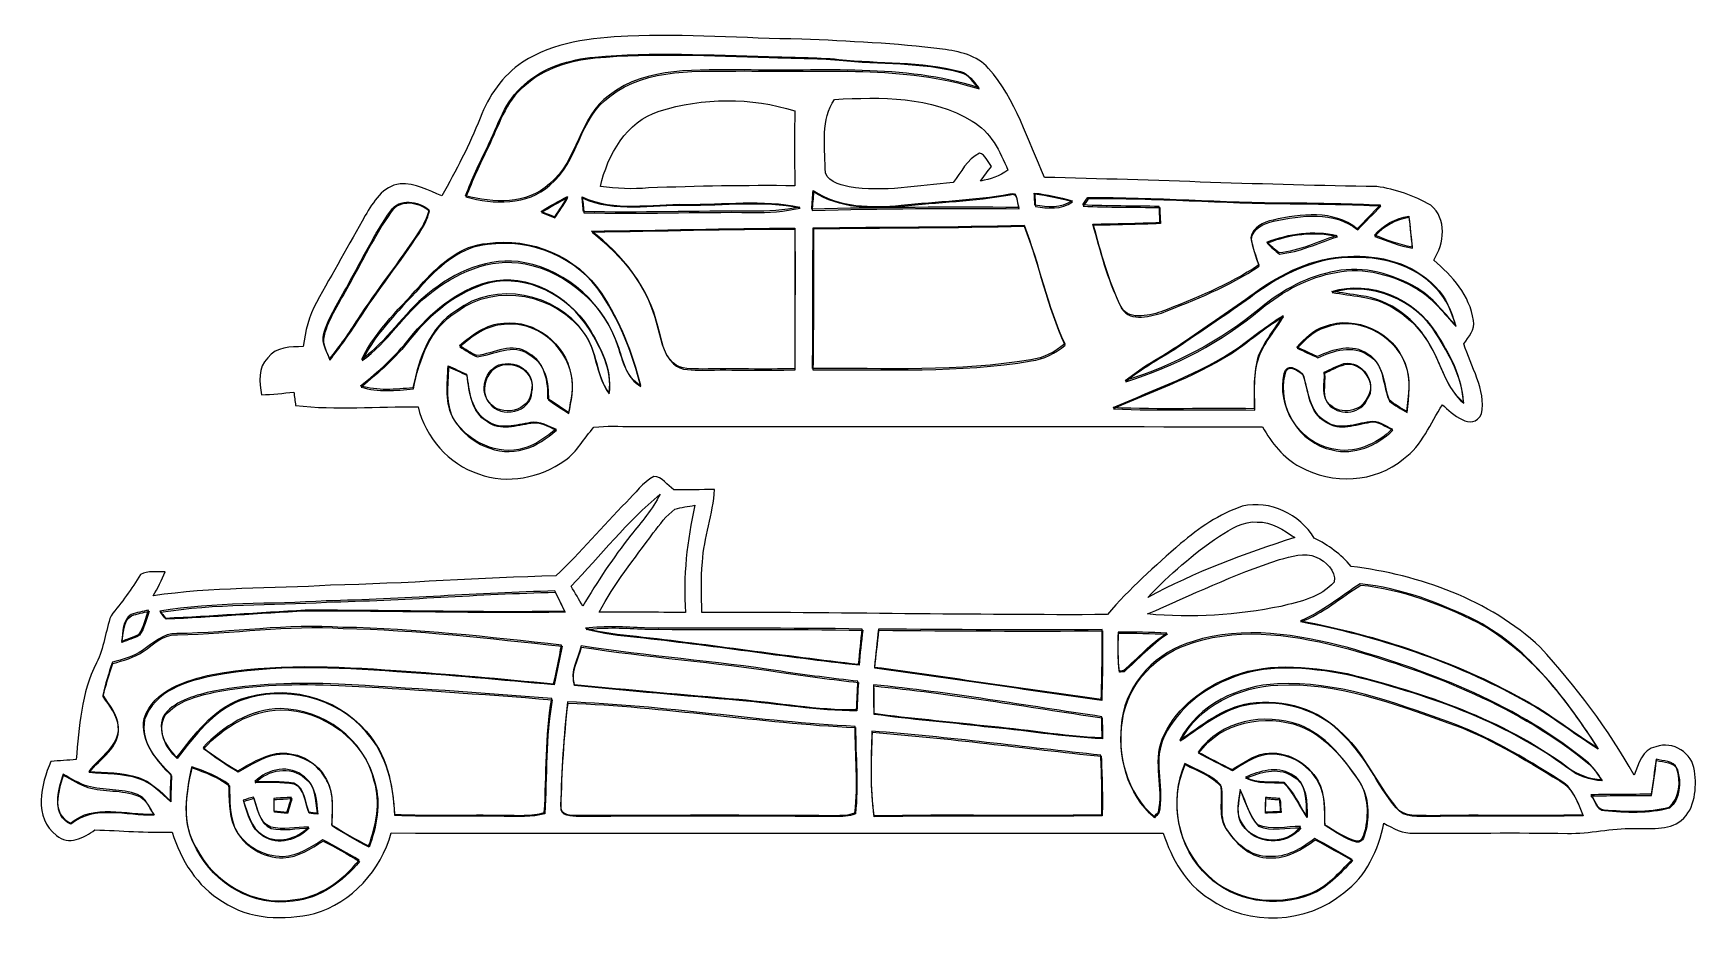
# Model space of a CAD drawing. Header units: centimetres. Extents: x -7.1 to 7.1, y -3.8 to 3.8.
import ezdxf

# ---------------------------------------------------------------- set-up
doc = ezdxf.new("R2010")
doc.units = ezdxf.units.CM
doc.header["$MEASUREMENT"] = 0
doc.layers.add('Camada 1', color=7, linetype='Continuous')

msp = doc.modelspace()

# ---------------------------------------------------------------- linework, layer by layer
at = {"layer": 'Camada 1', "color": 153}
for points, knots in [([(-2.94941, 3.55589), (-2.68483, 3.72769), (-2.35921, 3.76509), (-2.05088, 3.77673), (-2.05088, 3.77673), (-1.55664, 3.80248), (-1.06239, 3.75663), (-0.56816, 3.75344), (-0.56816, 3.75344), (-0.16741, 3.73369), (0.23406, 3.71746), (0.63232, 3.66737), (0.63232, 3.66737), (0.77238, 3.6462), (0.9276, 3.61798), (1.02391, 3.50333), (1.02391, 3.50333), (1.25816, 3.23769), (1.35905, 2.8902), (1.50228, 2.57341), (1.50228, 2.57341), (2.44667, 2.55329), (3.39035, 2.50708), (4.3351, 2.49545), (4.3351, 2.49545), (4.49631, 2.47533), (4.65399, 2.41607), (4.79581, 2.33741), (4.79581, 2.33741), (4.93728, 2.21886), (4.91082, 2.01002), (4.82156, 1.8682), (4.82156, 1.8682), (4.97961, 1.7352), (5.12954, 1.56517), (5.15989, 1.35385), (5.15989, 1.35385), (5.17964, 1.27448), (5.11791, 1.21556), (5.07874, 1.15524), (5.07874, 1.15524), (5.13484, 0.95946), (5.2703, 0.76648), (5.22974, 0.55622), (5.22974, 0.55622), (5.15, 0.39888), (4.97785, 0.55975), (4.89565, 0.63489), (4.89565, 0.63489), (4.79264, 0.47614), (4.72174, 0.28847), (4.56509, 0.1724), (4.56509, 0.1724), (4.32027, -0.02902), (3.95515, -0.0516), (3.6821, 0.10643), (3.6821, 0.10643), (3.5364, 0.17664), (3.44151, 0.31174), (3.36001, 0.44581), (3.36001, 0.44581), (1.56896, 0.4511), (-0.22208, 0.44722), (-2.01279, 0.44898), (-2.01279, 0.44898), (-2.12179, 0.44863), (-2.23116, 0.45745), (-2.33982, 0.44369), (-2.33982, 0.44369), (-2.42483, 0.35091), (-2.48198, 0.23166), (-2.58816, 0.15935), (-2.58816, 0.15935), (-2.79736, 0.01153), (-3.07888, -0.04737), (-3.323, 0.04506), (-3.323, 0.04506), (-3.58159, 0.1276), (-3.77386, 0.3562), (-3.84018, 0.61584), (-3.84018, 0.61584), (-4.18801, 0.62395), (-4.53725, 0.58621), (-4.88369, 0.6289), (-4.88369, 0.6289), (-4.88898, 0.667), (-4.89393, 0.7051), (-4.89885, 0.74319), (-4.89885, 0.74319), (-4.99023, 0.73227), (-5.0823, 0.72345), (-5.17437, 0.71885), (-5.17437, 0.71885), (-5.1906, 0.82609), (-5.20965, 0.95275), (-5.1197, 1.03459), (-5.1197, 1.03459), (-5.05161, 1.13336), (-4.92497, 1.12632), (-4.81913, 1.13124), (-4.81913, 1.13124), (-4.80079, 1.26178), (-4.77292, 1.39266), (-4.70553, 1.50767), (-4.70553, 1.50767), (-4.56866, 1.75532), (-4.42825, 2.00086), (-4.29067, 2.2478), (-4.29067, 2.2478), (-4.22153, 2.36175), (-4.14038, 2.50249), (-3.99327, 2.51767), (-3.99327, 2.51767), (-3.86592, 2.52861), (-3.75022, 2.46227), (-3.63628, 2.41571), (-3.63628, 2.41571), (-3.51739, 2.63196), (-3.40096, 2.84964), (-3.31066, 3.07964), (-3.31066, 3.07964), (-3.23904, 3.26838), (-3.11803, 3.44159), (-2.94941, 3.55589)], [0, 0, 0, 0, 0.03125, 0.03125, 0.03125, 0.03125, 0.0625, 0.0625, 0.0625, 0.0625, 0.09375, 0.09375, 0.09375, 0.09375, 0.125, 0.125, 0.125, 0.125, 0.15625, 0.15625, 0.15625, 0.15625, 0.1875, 0.1875, 0.1875, 0.1875, 0.21875, 0.21875, 0.21875, 0.21875, 0.25, 0.25, 0.25, 0.25, 0.28125, 0.28125, 0.28125, 0.28125, 0.3125, 0.3125, 0.3125, 0.3125, 0.34375, 0.34375, 0.34375, 0.34375, 0.375, 0.375, 0.375, 0.375, 0.40625, 0.40625, 0.40625, 0.40625, 0.4375, 0.4375, 0.4375, 0.4375, 0.46875, 0.46875, 0.46875, 0.46875, 0.5, 0.5, 0.5, 0.5, 0.53125, 0.53125, 0.53125, 0.53125, 0.5625, 0.5625, 0.5625, 0.5625, 0.59375, 0.59375, 0.59375, 0.59375, 0.625, 0.625, 0.625, 0.625, 0.65625, 0.65625, 0.65625, 0.65625, 0.6875, 0.6875, 0.6875, 0.6875, 0.71875, 0.71875, 0.71875, 0.71875, 0.75, 0.75, 0.75, 0.75, 0.78125, 0.78125, 0.78125, 0.78125, 0.8125, 0.8125, 0.8125, 0.8125, 0.84375, 0.84375, 0.84375, 0.84375, 0.875, 0.875, 0.875, 0.875, 0.90625, 0.90625, 0.90625, 0.90625, 0.9375, 0.9375, 0.9375, 0.9375, 1, 1, 1, 1]), ([(-2.93389, 3.36397), (-2.93389, 3.36397), (-2.93389, 3.36397), (-2.93389, 3.36397), (-2.93389, 3.36397), (-3.10005, 3.22957), (-3.15825, 3.0165), (-3.24893, 2.83235), (-3.24893, 2.83235), (-3.317, 2.69689), (-3.3791, 2.5586), (-3.43519, 2.41749), (-3.43519, 2.41749), (-3.19811, 2.35327), (-2.91272, 2.34058), (-2.7194, 2.51767), (-2.7194, 2.51767), (-2.47282, 2.71735), (-2.47104, 3.08881), (-2.20858, 3.27402), (-2.20858, 3.27402), (-1.88472, 3.52767), (-1.44693, 3.48357), (-1.06064, 3.49134), (-1.06064, 3.49134), (-0.39282, 3.47405), (0.29543, 3.54496), (0.94242, 3.33788), (0.94242, 3.33788), (0.89551, 3.38868), (0.85776, 3.45887), (0.78579, 3.47546), (0.78579, 3.47546), (0.44748, 3.56682), (0.094, 3.54248), (-0.25137, 3.57988), (-0.25137, 3.57988), (-0.45034, 3.59893), (-0.65036, 3.5954), (-0.85004, 3.60387), (-0.85004, 3.60387), (-1.34427, 3.61693), (-1.83992, 3.64373), (-2.3331, 3.59998), (-2.3331, 3.59998), (-2.54971, 3.57847), (-2.7702, 3.51427), (-2.93389, 3.36397)], [0, 0, 0, 0, 0.07692308, 0.07692308, 0.07692308, 0.07692308, 0.15384615, 0.15384615, 0.15384615, 0.15384615, 0.23076923, 0.23076923, 0.23076923, 0.23076923, 0.30769231, 0.30769231, 0.30769231, 0.30769231, 0.38461538, 0.38461538, 0.38461538, 0.38461538, 0.46153846, 0.46153846, 0.46153846, 0.46153846, 0.53846154, 0.53846154, 0.53846154, 0.53846154, 0.61538462, 0.61538462, 0.61538462, 0.61538462, 0.69230769, 0.69230769, 0.69230769, 0.69230769, 0.76923077, 0.76923077, 0.76923077, 0.76923077, 0.84615385, 0.84615385, 0.84615385, 0.84615385, 1, 1, 1, 1]), ([(-0.28876, 3.23909), (-0.28876, 3.23909), (-0.28876, 3.23909), (-0.28876, 3.23909), (-0.28876, 3.23909), (-0.40765, 3.06764), (-0.36778, 2.84645), (-0.36885, 2.65031), (-0.36885, 2.65031), (-0.37379, 2.54096), (-0.24642, 2.51273), (-0.16352, 2.49297), (-0.16352, 2.49297), (0.13103, 2.44394), (0.42877, 2.50603), (0.723, 2.52895), (0.723, 2.52895), (0.79037, 2.61715), (0.84294, 2.72792), (0.94666, 2.77943), (0.94666, 2.77943), (1.00169, 2.76885), (1.01616, 2.70464), (1.04966, 2.6676), (1.04966, 2.6676), (1.01792, 2.62633), (0.98688, 2.58435), (0.95654, 2.54236), (0.95654, 2.54236), (1.03943, 2.55824), (1.12058, 2.5847), (1.18972, 2.63515), (1.18972, 2.63515), (1.12446, 2.79636), (1.04226, 2.96323), (0.88528, 3.05318), (0.88528, 3.05318), (0.53567, 3.27015), (0.10669, 3.25744), (-0.28876, 3.23909)], [0, 0, 0, 0, 0.09090909, 0.09090909, 0.09090909, 0.09090909, 0.18181818, 0.18181818, 0.18181818, 0.18181818, 0.27272727, 0.27272727, 0.27272727, 0.27272727, 0.36363636, 0.36363636, 0.36363636, 0.36363636, 0.45454545, 0.45454545, 0.45454545, 0.45454545, 0.54545455, 0.54545455, 0.54545455, 0.54545455, 0.63636364, 0.63636364, 0.63636364, 0.63636364, 0.72727273, 0.72727273, 0.72727273, 0.72727273, 0.81818182, 0.81818182, 0.81818182, 0.81818182, 1, 1, 1, 1]), ([(-1.78349, 3.13786), (-1.78349, 3.13786), (-1.78349, 3.13786), (-1.78349, 3.13786), (-1.78349, 3.13786), (-2.0643, 3.04895), (-2.22305, 2.76637), (-2.28513, 2.49545), (-2.28513, 2.49545), (-2.1493, 2.47781), (-2.01208, 2.47109), (-1.8752, 2.4838), (-1.8752, 2.4838), (-1.45927, 2.49862), (-1.04265, 2.50708), (-0.62637, 2.50179), (-0.62637, 2.50179), (-0.62955, 2.71487), (-0.63165, 2.92795), (-0.62637, 3.14137), (-0.62637, 3.14137), (-0.9996, 3.25709), (-1.4113, 3.25709), (-1.78349, 3.13786)], [0, 0, 0, 0, 0.14285714, 0.14285714, 0.14285714, 0.14285714, 0.28571429, 0.28571429, 0.28571429, 0.28571429, 0.42857143, 0.42857143, 0.42857143, 0.42857143, 0.57142857, 0.57142857, 0.57142857, 0.57142857, 0.71428571, 0.71428571, 0.71428571, 0.71428571, 1, 1, 1, 1]), ([(-0.47115, 2.46088), (-0.47115, 2.46088), (-0.47115, 2.46088), (-0.47115, 2.46088), (-0.47115, 2.46088), (-0.47502, 2.40796), (-0.47892, 2.35539), (-0.48279, 2.30247), (-0.48279, 2.30247), (0.10564, 2.31694), (0.69406, 2.32328), (1.28286, 2.31658), (1.28286, 2.31658), (1.26204, 2.36033), (1.28109, 2.46227), (1.20595, 2.43194), (1.20595, 2.43194), (0.89973, 2.37797), (0.58893, 2.36915), (0.28025, 2.33563), (0.28025, 2.33563), (0.0252, 2.312), (-0.2489, 2.31624), (-0.47115, 2.46088)], [0, 0, 0, 0, 0.14285714, 0.14285714, 0.14285714, 0.14285714, 0.28571429, 0.28571429, 0.28571429, 0.28571429, 0.42857143, 0.42857143, 0.42857143, 0.42857143, 0.57142857, 0.57142857, 0.57142857, 0.57142857, 0.71428571, 0.71428571, 0.71428571, 0.71428571, 1, 1, 1, 1]), ([(1.41515, 2.44041), (1.41515, 2.44041), (1.41515, 2.44041), (1.41515, 2.44041), (1.41515, 2.44041), (1.41655, 2.4143), (1.41974, 2.36209), (1.42115, 2.33599), (1.42115, 2.33599), (1.52874, 2.31836), (1.64234, 2.30706), (1.73688, 2.37479), (1.73688, 2.37479), (1.63104, 2.40407), (1.52379, 2.42665), (1.41515, 2.44041)], [0, 0, 0, 0, 0.2, 0.2, 0.2, 0.2, 0.4, 0.4, 0.4, 0.4, 0.6, 0.6, 0.6, 0.6, 1, 1, 1, 1]), ([(-4.07301, 2.28871), (-4.07301, 2.28871), (-4.07301, 2.28871), (-4.07301, 2.28871), (-4.07301, 2.28871), (-4.21412, 2.09117), (-4.31748, 1.86961), (-4.43707, 1.65901), (-4.43707, 1.65901), (-4.51186, 1.51966), (-4.60394, 1.38666), (-4.64557, 1.23215), (-4.64557, 1.23215), (-4.66674, 1.15948), (-4.61558, 1.0928), (-4.59618, 1.02577), (-4.59618, 1.02577), (-4.50974, 1.13372), (-4.42966, 1.24626), (-4.35523, 1.36232), (-4.35523, 1.36232), (-4.19049, 1.61809), (-3.99963, 1.85551), (-3.83241, 2.10915), (-3.83241, 2.10915), (-3.79466, 2.16701), (-3.76185, 2.22875), (-3.74703, 2.29648), (-3.74703, 2.29648), (-3.83523, 2.37162), (-4.00104, 2.39985), (-4.07301, 2.28871)], [0, 0, 0, 0, 0.11111111, 0.11111111, 0.11111111, 0.11111111, 0.22222222, 0.22222222, 0.22222222, 0.22222222, 0.33333333, 0.33333333, 0.33333333, 0.33333333, 0.44444444, 0.44444444, 0.44444444, 0.44444444, 0.55555556, 0.55555556, 0.55555556, 0.55555556, 0.66666667, 0.66666667, 0.66666667, 0.66666667, 0.77777778, 0.77777778, 0.77777778, 0.77777778, 1, 1, 1, 1]), ([(-2.79137, 2.28378), (-2.79137, 2.28378), (-2.79137, 2.28378), (-2.79137, 2.28378), (-2.79137, 2.28378), (-2.75363, 2.26861), (-2.71552, 2.25343), (-2.67742, 2.23791), (-2.67742, 2.23791), (-2.63756, 2.29401), (-2.60051, 2.35186), (-2.56523, 2.41077), (-2.56523, 2.41077), (-2.64178, 2.37057), (-2.71693, 2.32717), (-2.79137, 2.28378)], [0, 0, 0, 0, 0.2, 0.2, 0.2, 0.2, 0.4, 0.4, 0.4, 0.4, 0.6, 0.6, 0.6, 0.6, 1, 1, 1, 1]), ([(-2.44141, 2.4069), (-2.44141, 2.4069), (-2.44141, 2.4069), (-2.44141, 2.4069), (-2.44141, 2.4069), (-2.43717, 2.36562), (-2.4333, 2.32399), (-2.42906, 2.28237), (-2.42906, 2.28237), (-1.95035, 2.26861), (-1.47162, 2.29048), (-0.99255, 2.28483), (-0.99255, 2.28483), (-0.85567, 2.28096), (-0.7188, 2.29365), (-0.58439, 2.32082), (-0.58439, 2.32082), (-0.90401, 2.38784), (-1.23208, 2.33951), (-1.55559, 2.3434), (-1.55559, 2.3434), (-1.85085, 2.3501), (-2.16236, 2.27707), (-2.44141, 2.4069)], [0, 0, 0, 0, 0.14285714, 0.14285714, 0.14285714, 0.14285714, 0.28571429, 0.28571429, 0.28571429, 0.28571429, 0.42857143, 0.42857143, 0.42857143, 0.42857143, 0.57142857, 0.57142857, 0.57142857, 0.57142857, 0.71428571, 0.71428571, 0.71428571, 0.71428571, 1, 1, 1, 1]), ([(1.87165, 2.4009), (1.87165, 2.4009), (1.87165, 2.4009), (1.87165, 2.4009), (1.87165, 2.4009), (1.86071, 2.38538), (1.83919, 2.35398), (1.82826, 2.33846), (1.82826, 2.33846), (2.04556, 2.32717), (2.26358, 2.33105), (2.48089, 2.32576), (2.48089, 2.32576), (2.48301, 2.28025), (2.48511, 2.23509), (2.48723, 2.18958), (2.48723, 2.18958), (2.29639, 2.18288), (2.10554, 2.17724), (1.91468, 2.17547), (1.91468, 2.17547), (1.97924, 1.94193), (2.03992, 1.70451), (2.14788, 1.4865), (2.14788, 1.4865), (2.20431, 1.34644), (2.38352, 1.39478), (2.49535, 1.42652), (2.49535, 1.42652), (2.78181, 1.53942), (3.07214, 1.65407), (3.32897, 1.82658), (3.32897, 1.82658), (3.30427, 1.90243), (3.27535, 1.97791), (3.263, 2.05729), (3.263, 2.05729), (3.27358, 2.14867), (3.37166, 2.1924), (3.45138, 2.2097), (3.45138, 2.2097), (3.68916, 2.26084), (3.96468, 2.29894), (4.16963, 2.13596), (4.16963, 2.13596), (4.23526, 2.2037), (4.30087, 2.27143), (4.36684, 2.3388), (4.36684, 2.3388), (4.10931, 2.34833), (3.85142, 2.35575), (3.59356, 2.3561), (3.59356, 2.3561), (3.01923, 2.35785), (2.44596, 2.40726), (1.87165, 2.4009)], [0, 0, 0, 0, 0.06666667, 0.06666667, 0.06666667, 0.06666667, 0.13333333, 0.13333333, 0.13333333, 0.13333333, 0.2, 0.2, 0.2, 0.2, 0.26666667, 0.26666667, 0.26666667, 0.26666667, 0.33333333, 0.33333333, 0.33333333, 0.33333333, 0.4, 0.4, 0.4, 0.4, 0.46666667, 0.46666667, 0.46666667, 0.46666667, 0.53333333, 0.53333333, 0.53333333, 0.53333333, 0.6, 0.6, 0.6, 0.6, 0.66666667, 0.66666667, 0.66666667, 0.66666667, 0.73333333, 0.73333333, 0.73333333, 0.73333333, 0.8, 0.8, 0.8, 0.8, 0.86666667, 0.86666667, 0.86666667, 0.86666667, 1, 1, 1, 1]), ([(-2.35992, 2.11551), (-2.35992, 2.11551), (-2.35992, 2.11551), (-2.35992, 2.11551), (-2.35992, 2.11551), (-2.09992, 1.91442), (-1.87731, 1.64313), (-1.80183, 1.31716), (-1.80183, 1.31716), (-1.76795, 1.20604), (-1.75596, 1.07622), (-1.66565, 0.99332), (-1.66565, 0.99332), (-1.59898, 0.92947), (-1.49949, 0.94428), (-1.41517, 0.93934), (-1.41517, 0.93934), (-1.15236, 0.94604), (-0.88953, 0.93263), (-0.62707, 0.94393), (-0.62707, 0.94393), (-0.62848, 1.34291), (-0.62354, 1.74156), (-0.62743, 2.14055), (-0.62743, 2.14055), (-1.20492, 2.1409), (-1.78242, 2.1215), (-2.35992, 2.11551)], [0, 0, 0, 0, 0.125, 0.125, 0.125, 0.125, 0.25, 0.25, 0.25, 0.25, 0.375, 0.375, 0.375, 0.375, 0.5, 0.5, 0.5, 0.5, 0.625, 0.625, 0.625, 0.625, 0.75, 0.75, 0.75, 0.75, 1, 1, 1, 1]), ([(-0.47044, 2.14231), (-0.47044, 2.14231), (-0.47044, 2.14231), (-0.47044, 2.14231), (-0.47044, 2.14231), (-0.47502, 1.74261), (-0.46798, 1.34291), (-0.4768, 0.94323), (-0.4768, 0.94323), (0.14409, 0.94886), (0.77063, 0.91288), (1.38516, 1.01871), (1.38516, 1.01871), (1.49453, 1.03177), (1.59118, 1.08434), (1.67479, 1.15348), (1.67479, 1.15348), (1.5245, 1.47873), (1.45784, 1.83329), (1.32767, 2.16594), (1.32767, 2.16594), (0.72829, 2.14831), (0.12891, 2.1522), (-0.47044, 2.14231)], [0, 0, 0, 0, 0.14285714, 0.14285714, 0.14285714, 0.14285714, 0.28571429, 0.28571429, 0.28571429, 0.28571429, 0.42857143, 0.42857143, 0.42857143, 0.42857143, 0.57142857, 0.57142857, 0.57142857, 0.57142857, 0.71428571, 0.71428571, 0.71428571, 0.71428571, 1, 1, 1, 1]), ([(4.31604, 2.08094), (4.31604, 2.08094), (4.31604, 2.08094), (4.31604, 2.08094), (4.31604, 2.08094), (4.42047, 2.03894), (4.52665, 1.99979), (4.63742, 1.97898), (4.63742, 1.97898), (4.62824, 2.06646), (4.61908, 2.1543), (4.60955, 2.24179), (4.60955, 2.24179), (4.49348, 2.22663), (4.39294, 2.16842), (4.31604, 2.08094)], [0, 0, 0, 0, 0.2, 0.2, 0.2, 0.2, 0.4, 0.4, 0.4, 0.4, 0.6, 0.6, 0.6, 0.6, 1, 1, 1, 1]), ([(-3.79255, 1.68336), (-3.79255, 1.68336), (-3.79255, 1.68336), (-3.79255, 1.68336), (-3.79255, 1.68336), (-3.97882, 1.47203), (-4.19542, 1.27801), (-4.32066, 1.02153), (-4.32066, 1.02153), (-4.10264, 1.1757), (-3.96682, 1.41488), (-3.75727, 1.57928), (-3.75727, 1.57928), (-3.53044, 1.76766), (-3.23058, 1.90419), (-2.93036, 1.84632), (-2.93036, 1.84632), (-2.56101, 1.77472), (-2.24597, 1.48509), (-2.13237, 1.12773), (-2.13237, 1.12773), (-2.09287, 1.00637), (-2.065, 0.86773), (-1.94329, 0.80034), (-1.94329, 0.80034), (-2.01243, 1.07657), (-2.11792, 1.34785), (-2.27596, 1.58564), (-2.27596, 1.58564), (-2.48339, 1.90031), (-2.87956, 2.06505), (-3.24998, 2.01073), (-3.24998, 2.01073), (-3.47258, 1.99379), (-3.6472, 1.83892), (-3.79255, 1.68336)], [0, 0, 0, 0, 0.1, 0.1, 0.1, 0.1, 0.2, 0.2, 0.2, 0.2, 0.3, 0.3, 0.3, 0.3, 0.4, 0.4, 0.4, 0.4, 0.5, 0.5, 0.5, 0.5, 0.6, 0.6, 0.6, 0.6, 0.7, 0.7, 0.7, 0.7, 0.8, 0.8, 0.8, 0.8, 1, 1, 1, 1]), ([(3.39741, 2.02237), (3.39741, 2.02237), (3.39741, 2.02237), (3.39741, 2.02237), (3.39741, 2.02237), (3.43127, 1.99062), (3.46478, 1.95781), (3.50254, 1.9303), (3.50254, 1.9303), (3.67469, 1.94652), (3.83378, 2.02449), (3.99643, 2.07811), (3.99643, 2.07811), (3.79499, 2.12503), (3.58825, 2.09434), (3.39741, 2.02237)], [0, 0, 0, 0, 0.2, 0.2, 0.2, 0.2, 0.4, 0.4, 0.4, 0.4, 0.6, 0.6, 0.6, 0.6, 1, 1, 1, 1]), ([(3.29016, 1.58669), (3.29016, 1.58669), (3.29016, 1.58669), (3.29016, 1.58669), (3.29016, 1.58669), (3.09826, 1.44628), (2.89963, 1.31645), (2.70489, 1.18099), (2.70489, 1.18099), (2.53698, 1.0621), (2.34965, 0.97249), (2.19126, 0.8402), (2.19126, 0.8402), (2.61, 0.97144), (3.00899, 1.17923), (3.34625, 1.4618), (3.34625, 1.4618), (3.53146, 1.61315), (3.74736, 1.73309), (3.98549, 1.77331), (3.98549, 1.77331), (4.22573, 1.82199), (4.47443, 1.75109), (4.68186, 1.62866), (4.68186, 1.62866), (4.81345, 1.54929), (4.90483, 1.42299), (5.00818, 1.31223), (5.00818, 1.31223), (4.97185, 1.43076), (4.92846, 1.55247), (4.83533, 1.63926), (4.83533, 1.63926), (4.6487, 1.84457), (4.35696, 1.91371), (4.0885, 1.90031), (4.0885, 1.90031), (3.7957, 1.89042), (3.523, 1.75637), (3.29016, 1.58669)], [0, 0, 0, 0, 0.09090909, 0.09090909, 0.09090909, 0.09090909, 0.18181818, 0.18181818, 0.18181818, 0.18181818, 0.27272727, 0.27272727, 0.27272727, 0.27272727, 0.36363636, 0.36363636, 0.36363636, 0.36363636, 0.45454545, 0.45454545, 0.45454545, 0.45454545, 0.54545455, 0.54545455, 0.54545455, 0.54545455, 0.63636364, 0.63636364, 0.63636364, 0.63636364, 0.72727273, 0.72727273, 0.72727273, 0.72727273, 0.81818182, 0.81818182, 0.81818182, 0.81818182, 1, 1, 1, 1]), ([(-3.23551, 1.68406), (-3.23551, 1.68406), (-3.23551, 1.68406), (-3.23551, 1.68406), (-3.23551, 1.68406), (-3.51068, 1.61139), (-3.73751, 1.41841), (-3.91285, 1.2004), (-3.91285, 1.2004), (-4.03208, 1.04658), (-4.17848, 0.91711), (-4.32983, 0.79576), (-4.32983, 0.79576), (-4.18448, 0.75061), (-4.03245, 0.76543), (-3.88356, 0.77988), (-3.88356, 0.77988), (-3.83206, 1.02894), (-3.74245, 1.29917), (-3.5121, 1.43817), (-3.5121, 1.43817), (-3.18118, 1.69111), (-2.66331, 1.58951), (-2.42801, 1.25332), (-2.42801, 1.25332), (-2.31195, 1.10091), (-2.32781, 0.89136), (-2.21352, 0.73826), (-2.21352, 0.73826), (-2.18424, 0.94004), (-2.28372, 1.12808), (-2.38638, 1.29389), (-2.38638, 1.29389), (-2.56277, 1.56975), (-2.90497, 1.7592), (-3.23551, 1.68406)], [0, 0, 0, 0, 0.1, 0.1, 0.1, 0.1, 0.2, 0.2, 0.2, 0.2, 0.3, 0.3, 0.3, 0.3, 0.4, 0.4, 0.4, 0.4, 0.5, 0.5, 0.5, 0.5, 0.6, 0.6, 0.6, 0.6, 0.7, 0.7, 0.7, 0.7, 0.8, 0.8, 0.8, 0.8, 1, 1, 1, 1]), ([(3.95233, 1.60115), (3.95233, 1.60115), (3.95233, 1.60115), (3.95233, 1.60115), (3.95233, 1.60115), (4.03417, 1.58915), (4.11671, 1.57787), (4.19857, 1.56481), (4.19857, 1.56481), (4.45256, 1.53342), (4.67375, 1.35845), (4.79371, 1.1369), (4.79371, 1.1369), (4.88824, 0.9778), (4.92529, 0.78095), (5.07345, 0.65782), (5.07345, 0.65782), (5.06075, 0.87548), (4.95385, 1.07058), (4.8392, 1.2505), (4.8392, 1.2505), (4.66317, 1.54012), (4.27865, 1.70134), (3.95233, 1.60115)], [0, 0, 0, 0, 0.14285714, 0.14285714, 0.14285714, 0.14285714, 0.28571429, 0.28571429, 0.28571429, 0.28571429, 0.42857143, 0.42857143, 0.42857143, 0.42857143, 0.57142857, 0.57142857, 0.57142857, 0.57142857, 0.71428571, 0.71428571, 0.71428571, 0.71428571, 1, 1, 1, 1]), ([(-3.4874, 1.13867), (-3.4874, 1.13867), (-3.4874, 1.13867), (-3.4874, 1.13867), (-3.4874, 1.13867), (-3.43872, 1.10939), (-3.39179, 1.07516), (-3.33852, 1.05364), (-3.33852, 1.05364), (-3.19212, 1.07128), (-3.03337, 1.17605), (-2.89579, 1.07233), (-2.89579, 1.07233), (-2.75504, 0.99685), (-2.72963, 0.83068), (-2.73246, 0.68605), (-2.73246, 0.68605), (-2.67389, 0.64688), (-2.61532, 0.60773), (-2.55641, 0.56892), (-2.55641, 0.56892), (-2.53984, 0.67616), (-2.50844, 0.78589), (-2.53595, 0.89419), (-2.53595, 0.89419), (-2.58358, 1.15383), (-2.84182, 1.36196), (-3.1085, 1.32951), (-3.1085, 1.32951), (-3.25775, 1.32493), (-3.37839, 1.23074), (-3.4874, 1.13867)], [0, 0, 0, 0, 0.11111111, 0.11111111, 0.11111111, 0.11111111, 0.22222222, 0.22222222, 0.22222222, 0.22222222, 0.33333333, 0.33333333, 0.33333333, 0.33333333, 0.44444444, 0.44444444, 0.44444444, 0.44444444, 0.55555556, 0.55555556, 0.55555556, 0.55555556, 0.66666667, 0.66666667, 0.66666667, 0.66666667, 0.77777778, 0.77777778, 0.77777778, 0.77777778, 1, 1, 1, 1]), ([(3.15398, 1.12103), (3.15398, 1.12103), (3.15398, 1.12103), (3.15398, 1.12103), (3.15398, 1.12103), (2.82626, 0.89806), (2.44703, 0.77106), (2.08753, 0.61019), (2.08753, 0.61019), (2.4883, 0.58974), (2.88976, 0.60985), (3.29087, 0.59997), (3.29087, 0.59997), (3.29333, 0.75237), (3.27711, 0.91041), (3.32827, 1.05681), (3.32827, 1.05681), (3.37941, 1.17994), (3.46549, 1.28365), (3.53745, 1.39478), (3.53745, 1.39478), (3.40234, 1.31399), (3.28028, 1.21415), (3.15398, 1.12103)], [0, 0, 0, 0, 0.14285714, 0.14285714, 0.14285714, 0.14285714, 0.28571429, 0.28571429, 0.28571429, 0.28571429, 0.42857143, 0.42857143, 0.42857143, 0.42857143, 0.57142857, 0.57142857, 0.57142857, 0.57142857, 0.71428571, 0.71428571, 0.71428571, 0.71428571, 1, 1, 1, 1]), ([(3.89059, 1.302), (3.89059, 1.302), (3.89059, 1.302), (3.89059, 1.302), (3.89059, 1.302), (3.79217, 1.27448), (3.72266, 1.19687), (3.65317, 1.12702), (3.65317, 1.12702), (3.71209, 1.0995), (3.77134, 1.07199), (3.83061, 1.04517), (3.83061, 1.04517), (3.96397, 1.10656), (4.12694, 1.16018), (4.25994, 1.06705), (4.25994, 1.06705), (4.40176, 0.98838), (4.38695, 0.80811), (4.44057, 0.67616), (4.44057, 0.67616), (4.48608, 0.63701), (4.5397, 0.6095), (4.5905, 0.57739), (4.5905, 0.57739), (4.60497, 0.71285), (4.63106, 0.85679), (4.57674, 0.98732), (4.57674, 0.98732), (4.48008, 1.25084), (4.15411, 1.40783), (3.89059, 1.302)], [0, 0, 0, 0, 0.11111111, 0.11111111, 0.11111111, 0.11111111, 0.22222222, 0.22222222, 0.22222222, 0.22222222, 0.33333333, 0.33333333, 0.33333333, 0.33333333, 0.44444444, 0.44444444, 0.44444444, 0.44444444, 0.55555556, 0.55555556, 0.55555556, 0.55555556, 0.66666667, 0.66666667, 0.66666667, 0.66666667, 0.77777778, 0.77777778, 0.77777778, 0.77777778, 1, 1, 1, 1]), ([(-3.09617, 0.98484), (-3.09617, 0.98484), (-3.09617, 0.98484), (-3.09617, 0.98484), (-3.09617, 0.98484), (-3.24998, 0.98167), (-3.33288, 0.76965), (-3.2341, 0.65747), (-3.2341, 0.65747), (-3.13708, 0.522), (-2.8778, 0.57844), (-2.8732, 0.7559), (-2.8732, 0.7559), (-2.83722, 0.88995), (-2.96917, 1.00036), (-3.09617, 0.98484)], [0, 0, 0, 0, 0.2, 0.2, 0.2, 0.2, 0.4, 0.4, 0.4, 0.4, 0.6, 0.6, 0.6, 0.6, 1, 1, 1, 1]), ([(3.54734, 0.90159), (3.54734, 0.90159), (3.54734, 0.90159), (3.54734, 0.90159), (3.54734, 0.90159), (3.47961, 0.62643), (3.67081, 0.31598), (3.95126, 0.25953), (3.95126, 0.25953), (4.14107, 0.21192), (4.33403, 0.29481), (4.46844, 0.42817), (4.46844, 0.42817), (4.40634, 0.45251), (4.34743, 0.5093), (4.27617, 0.49237), (4.27617, 0.49237), (4.1527, 0.4758), (4.01548, 0.41299), (3.90117, 0.49485), (3.90117, 0.49485), (3.75124, 0.57352), (3.75511, 0.75872), (3.70361, 0.89806), (3.70361, 0.89806), (3.65669, 0.93863), (3.56639, 0.99756), (3.54734, 0.90159)], [0, 0, 0, 0, 0.125, 0.125, 0.125, 0.125, 0.25, 0.25, 0.25, 0.25, 0.375, 0.375, 0.375, 0.375, 0.5, 0.5, 0.5, 0.5, 0.625, 0.625, 0.625, 0.625, 0.75, 0.75, 0.75, 0.75, 1, 1, 1, 1]), ([(3.88741, 0.91183), (3.88741, 0.91183), (3.88741, 0.91183), (3.88741, 0.91183), (3.88741, 0.91183), (3.89622, 0.8201), (3.85461, 0.70262), (3.9361, 0.63419), (3.9361, 0.63419), (4.02747, 0.54528), (4.20315, 0.57316), (4.25395, 0.69416), (4.25395, 0.69416), (4.34531, 0.82256), (4.20527, 1.018), (4.05604, 0.9852), (4.05604, 0.9852), (3.99713, 0.96757), (3.9428, 0.93792), (3.88741, 0.91183)], [0, 0, 0, 0, 0.16666667, 0.16666667, 0.16666667, 0.16666667, 0.33333333, 0.33333333, 0.33333333, 0.33333333, 0.5, 0.5, 0.5, 0.5, 0.66666667, 0.66666667, 0.66666667, 0.66666667, 1, 1, 1, 1]), ([(-3.5837, 0.96686), (-3.5837, 0.96686), (-3.5837, 0.96686), (-3.5837, 0.96686), (-3.5837, 0.96686), (-3.58865, 0.81235), (-3.61616, 0.64266), (-3.53008, 0.50401), (-3.53008, 0.50401), (-3.40661, 0.31598), (-3.16073, 0.19779), (-2.93883, 0.26484), (-2.93883, 0.26484), (-2.83193, 0.29023), (-2.74691, 0.3629), (-2.66154, 0.42746), (-2.66154, 0.42746), (-2.73209, 0.45285), (-2.80301, 0.50296), (-2.88132, 0.48496), (-2.88132, 0.48496), (-3.00338, 0.46732), (-3.14168, 0.41723), (-3.25244, 0.49943), (-3.25244, 0.49943), (-3.39109, 0.58056), (-3.40449, 0.75201), (-3.42566, 0.89419), (-3.42566, 0.89419), (-3.47823, 0.91853), (-3.53115, 0.94287), (-3.5837, 0.96686)], [0, 0, 0, 0, 0.11111111, 0.11111111, 0.11111111, 0.11111111, 0.22222222, 0.22222222, 0.22222222, 0.22222222, 0.33333333, 0.33333333, 0.33333333, 0.33333333, 0.44444444, 0.44444444, 0.44444444, 0.44444444, 0.55555556, 0.55555556, 0.55555556, 0.55555556, 0.66666667, 0.66666667, 0.66666667, 0.66666667, 0.77777778, 0.77777778, 0.77777778, 0.77777778, 1, 1, 1, 1]), ([(-4.62335, -1.03797), (-3.97247, -1.0235), (-3.3237, -0.96953), (-2.67318, -0.9533), (-2.67318, -0.9533), (-2.64567, -1.00975), (-2.6178, -1.06654), (-2.59028, -1.12334), (-2.59028, -1.12334), (-3.3276, -1.13605), (-4.06453, -1.11276), (-4.80184, -1.11522), (-4.80184, -1.11522), (-5.19871, -1.13569), (-5.59559, -1.16568), (-5.99283, -1.18437), (-5.99283, -1.18437), (-6.00481, -1.16955), (-6.02881, -1.13993), (-6.04045, -1.12511), (-6.04045, -1.12511), (-5.57195, -1.04749), (-5.0957, -1.06796), (-4.62335, -1.03797)], [0, 0, 0, 0, 0.14285714, 0.14285714, 0.14285714, 0.14285714, 0.28571429, 0.28571429, 0.28571429, 0.28571429, 0.42857143, 0.42857143, 0.42857143, 0.42857143, 0.57142857, 0.57142857, 0.57142857, 0.57142857, 0.71428571, 0.71428571, 0.71428571, 0.71428571, 1, 1, 1, 1]), ([(3.68422, -1.2073), (3.8733, -1.13427), (4.02747, -0.99845), (4.19504, -0.89228), (4.19504, -0.89228), (4.54428, -0.92719), (4.87942, -1.05773), (5.19339, -1.21083), (5.19339, -1.21083), (5.63896, -1.45319), (5.95081, -1.87299), (6.21998, -2.29069), (6.21998, -2.29069), (6.00514, -2.15769), (5.80829, -1.99682), (5.58534, -1.87652), (5.58534, -1.87652), (4.99514, -1.54879), (4.34673, -1.33113), (3.68422, -1.2073)], [0, 0, 0, 0, 0.16666667, 0.16666667, 0.16666667, 0.16666667, 0.33333333, 0.33333333, 0.33333333, 0.33333333, 0.5, 0.5, 0.5, 0.5, 0.66666667, 0.66666667, 0.66666667, 0.66666667, 1, 1, 1, 1]), ([(-6.28633, -1.15403), (-6.23801, -1.13674), (-6.18756, -1.12792), (-6.13781, -1.11664), (-6.13781, -1.11664), (-6.16181, -1.18543), (-6.17628, -1.26021), (-6.21825, -1.32126), (-6.21825, -1.32126), (-6.26657, -1.3463), (-6.31844, -1.36287), (-6.36924, -1.38229), (-6.36924, -1.38229), (-6.3523, -1.30502), (-6.36465, -1.20096), (-6.28633, -1.15403)], [0, 0, 0, 0, 0.2, 0.2, 0.2, 0.2, 0.4, 0.4, 0.4, 0.4, 0.6, 0.6, 0.6, 0.6, 1, 1, 1, 1]), ([(-5.89616, -1.31702), (-5.4245, -1.30925), (-4.95496, -1.23024), (-4.48258, -1.2634), (-4.48258, -1.2634), (-3.85781, -1.27327), (-3.23658, -1.34772), (-2.61568, -1.41438), (-2.61568, -1.41438), (-2.63685, -1.52445), (-2.65942, -1.63416), (-2.68378, -1.74388), (-2.68378, -1.74388), (-3.13074, -1.7033), (-3.57771, -1.66062), (-4.02538, -1.63169), (-4.02538, -1.63169), (-4.54607, -1.5943), (-5.0756, -1.56925), (-5.59137, -1.66591), (-5.59137, -1.66591), (-5.81855, -1.7139), (-6.09125, -1.79539), (-6.17557, -2.03951), (-6.17557, -2.03951), (-6.21226, -2.23071), (-6.07325, -2.39475), (-5.94485, -2.51822), (-5.94485, -2.51822), (-5.94873, -2.59265), (-5.95155, -2.66745), (-5.9526, -2.74224), (-5.9526, -2.74224), (-6.0348, -2.66604), (-6.11525, -2.57925), (-6.22496, -2.54397), (-6.22496, -2.54397), (-6.36148, -2.49917), (-6.50682, -2.5027), (-6.64863, -2.49247), (-6.64863, -2.49247), (-6.55727, -2.37146), (-6.38334, -2.27622), (-6.39887, -2.10512), (-6.39887, -2.10512), (-6.40381, -2.00316), (-6.47543, -1.92379), (-6.52905, -1.843), (-6.52905, -1.843), (-6.50576, -1.74776), (-6.4786, -1.65392), (-6.44685, -1.56148), (-6.44685, -1.56148), (-6.3583, -1.53539), (-6.26518, -1.51387), (-6.18861, -1.45954), (-6.18861, -1.45954), (-6.0983, -1.39922), (-6.01434, -1.30961), (-5.89616, -1.31702)], [0, 0, 0, 0, 0.0625, 0.0625, 0.0625, 0.0625, 0.125, 0.125, 0.125, 0.125, 0.1875, 0.1875, 0.1875, 0.1875, 0.25, 0.25, 0.25, 0.25, 0.3125, 0.3125, 0.3125, 0.3125, 0.375, 0.375, 0.375, 0.375, 0.4375, 0.4375, 0.4375, 0.4375, 0.5, 0.5, 0.5, 0.5, 0.5625, 0.5625, 0.5625, 0.5625, 0.625, 0.625, 0.625, 0.625, 0.6875, 0.6875, 0.6875, 0.6875, 0.75, 0.75, 0.75, 0.75, 0.8125, 0.8125, 0.8125, 0.8125, 0.875, 0.875, 0.875, 0.875, 1, 1, 1, 1]), ([(-2.41072, -1.2708), (-2.24351, -1.25139), (-2.07558, -1.25916), (-1.90837, -1.26834), (-1.90837, -1.26834), (-1.28924, -1.27575), (-0.67012, -1.26622), (-0.05135, -1.27821), (-0.05135, -1.27821), (-0.06299, -1.37769), (-0.07356, -1.47718), (-0.08309, -1.57702), (-0.08309, -1.57702), (-0.71597, -1.50647), (-1.34532, -1.40875), (-1.97822, -1.33959), (-1.97822, -1.33959), (-2.12355, -1.32619), (-2.2689, -1.30713), (-2.41072, -1.2708)], [0, 0, 0, 0, 0.16666667, 0.16666667, 0.16666667, 0.16666667, 0.33333333, 0.33333333, 0.33333333, 0.33333333, 0.5, 0.5, 0.5, 0.5, 0.66666667, 0.66666667, 0.66666667, 0.66666667, 1, 1, 1, 1]), ([(2.76875, -1.38299), (3.19985, -1.2454), (3.66058, -1.32407), (4.08779, -1.4366), (4.08779, -1.4366), (4.8198, -1.64546), (5.54794, -1.93085), (6.14201, -2.41875), (6.14201, -2.41875), (6.18611, -2.46036), (6.22034, -2.51118), (6.25384, -2.56161), (6.25384, -2.56161), (6.14766, -2.55562), (6.04571, -2.52105), (5.96245, -2.45437), (5.96245, -2.45437), (5.40824, -2.0455), (4.74431, -1.82185), (4.0825, -1.65709), (4.0825, -1.65709), (3.74349, -1.59466), (3.37378, -1.55479), (3.05063, -1.7026), (3.05063, -1.7026), (2.81674, -1.80173), (2.60542, -1.97953), (2.50594, -2.21731), (2.50594, -2.21731), (2.42657, -2.41697), (2.52181, -2.63499), (2.47419, -2.8382), (2.47419, -2.8382), (2.46467, -2.84771), (2.44596, -2.86676), (2.43644, -2.87629), (2.43644, -2.87629), (2.20255, -2.67697), (2.11752, -2.34678), (2.16269, -2.05045), (2.16269, -2.05045), (2.20396, -1.73117), (2.46467, -1.468), (2.76875, -1.38299)], [0, 0, 0, 0, 0.08333333, 0.08333333, 0.08333333, 0.08333333, 0.16666667, 0.16666667, 0.16666667, 0.16666667, 0.25, 0.25, 0.25, 0.25, 0.33333333, 0.33333333, 0.33333333, 0.33333333, 0.41666667, 0.41666667, 0.41666667, 0.41666667, 0.5, 0.5, 0.5, 0.5, 0.58333333, 0.58333333, 0.58333333, 0.58333333, 0.66666667, 0.66666667, 0.66666667, 0.66666667, 0.75, 0.75, 0.75, 0.75, 0.83333333, 0.83333333, 0.83333333, 0.83333333, 1, 1, 1, 1]), ([(0.08622, -1.27856), (0.72193, -1.28245), (1.35764, -1.28808), (1.993, -1.28279), (1.993, -1.28279), (1.99476, -1.4807), (1.993, -1.67862), (1.98665, -1.87652), (1.98665, -1.87652), (1.34141, -1.78621), (0.69689, -1.69026), (0.05131, -1.6017), (0.05131, -1.6017), (0.06296, -1.49411), (0.07494, -1.38651), (0.08622, -1.27856)], [0, 0, 0, 0, 0.2, 0.2, 0.2, 0.2, 0.4, 0.4, 0.4, 0.4, 0.6, 0.6, 0.6, 0.6, 1, 1, 1, 1]), ([(2.12917, -1.30362), (2.26852, -1.30255), (2.40751, -1.30538), (2.54651, -1.31173), (2.54651, -1.31173), (2.40893, -1.40098), (2.30027, -1.52516), (2.17714, -1.63133), (2.17714, -1.63133), (2.16727, -1.6324), (2.14788, -1.63523), (2.13835, -1.63664), (2.13835, -1.63664), (2.12317, -1.52621), (2.12776, -1.41474), (2.12917, -1.30362)], [0, 0, 0, 0, 0.2, 0.2, 0.2, 0.2, 0.4, 0.4, 0.4, 0.4, 0.6, 0.6, 0.6, 0.6, 1, 1, 1, 1]), ([(-2.50809, -1.75058), (-2.54725, -1.64157), (-2.47598, -1.52762), (-2.44953, -1.42178), (-2.44953, -1.42178), (-1.88367, -1.50998), (-1.31146, -1.54986), (-0.7456, -1.63805), (-0.7456, -1.63805), (-0.52723, -1.67192), (-0.30781, -1.69801), (-0.08838, -1.72342), (-0.08838, -1.72342), (-0.09367, -1.80385), (-0.0972, -1.88429), (-0.10038, -1.96472), (-0.10038, -1.96472), (-0.43728, -1.96754), (-0.76925, -1.90474), (-1.10403, -1.87688), (-1.10403, -1.87688), (-1.57216, -1.83737), (-2.04066, -1.79503), (-2.50809, -1.75058)], [0, 0, 0, 0, 0.14285714, 0.14285714, 0.14285714, 0.14285714, 0.28571429, 0.28571429, 0.28571429, 0.28571429, 0.42857143, 0.42857143, 0.42857143, 0.42857143, 0.57142857, 0.57142857, 0.57142857, 0.57142857, 0.71428571, 0.71428571, 0.71428571, 0.71428571, 1, 1, 1, 1]), ([(-5.58114, -1.80667), (-5.23189, -1.7407), (-4.87381, -1.73259), (-4.51961, -1.7481), (-4.51961, -1.7481), (-3.91249, -1.77951), (-3.30572, -1.82255), (-2.7, -1.87053), (-2.7, -1.87053), (-2.75573, -2.19227), (-2.7441, -2.51893), (-2.76315, -2.84313), (-2.76315, -2.84313), (-2.87532, -2.87417), (-2.99316, -2.86535), (-3.10816, -2.86535), (-3.10816, -2.86535), (-3.4193, -2.85901), (-3.73046, -2.87241), (-4.04161, -2.85689), (-4.04161, -2.85689), (-4.05289, -2.605), (-4.10652, -2.34113), (-4.2829, -2.14993), (-4.2829, -2.14993), (-4.53586, -1.84653), (-4.98811, -1.74353), (-5.35429, -1.87723), (-5.35429, -1.87723), (-5.59278, -1.96647), (-5.74693, -2.1785), (-5.89793, -2.37146), (-5.89793, -2.37146), (-5.9967, -2.27905), (-6.07361, -2.1344), (-6.00023, -2.00282), (-6.00023, -2.00282), (-5.89616, -1.88146), (-5.73036, -1.84124), (-5.58114, -1.80667)], [0, 0, 0, 0, 0.09090909, 0.09090909, 0.09090909, 0.09090909, 0.18181818, 0.18181818, 0.18181818, 0.18181818, 0.27272727, 0.27272727, 0.27272727, 0.27272727, 0.36363636, 0.36363636, 0.36363636, 0.36363636, 0.45454545, 0.45454545, 0.45454545, 0.45454545, 0.54545455, 0.54545455, 0.54545455, 0.54545455, 0.63636364, 0.63636364, 0.63636364, 0.63636364, 0.72727273, 0.72727273, 0.72727273, 0.72727273, 0.81818182, 0.81818182, 0.81818182, 0.81818182, 1, 1, 1, 1]), ([(0.04461, -1.75341), (0.69689, -1.8169), (1.34319, -1.93014), (1.99122, -2.0254), (1.99122, -2.0254), (1.99193, -2.08466), (1.99264, -2.14393), (1.9937, -2.2032), (1.9937, -2.2032), (1.65538, -2.18979), (1.32202, -2.12805), (0.9851, -2.10054), (0.9851, -2.10054), (0.67255, -2.06314), (0.35822, -2.03951), (0.04602, -1.99541), (0.04602, -1.99541), (0.04532, -1.91462), (0.04461, -1.83384), (0.04461, -1.75341)], [0, 0, 0, 0, 0.16666667, 0.16666667, 0.16666667, 0.16666667, 0.33333333, 0.33333333, 0.33333333, 0.33333333, 0.5, 0.5, 0.5, 0.5, 0.66666667, 0.66666667, 0.66666667, 0.66666667, 1, 1, 1, 1]), ([(2.65692, -2.22472), (2.8125, -1.92062), (3.15963, -1.76116), (3.48912, -1.74494), (3.48912, -1.74494), (3.99253, -1.72023), (4.47302, -1.90015), (4.93904, -2.06702), (4.93904, -2.06702), (5.27947, -2.18415), (5.58746, -2.37465), (5.8919, -2.56302), (5.8919, -2.56302), (6.00444, -2.62335), (6.04783, -2.74789), (6.09263, -2.85935), (6.09263, -2.85935), (5.66048, -2.871), (5.22796, -2.85794), (4.79581, -2.86676), (4.79581, -2.86676), (4.69387, -2.86218), (4.5665, -2.88618), (4.49631, -2.79199), (4.49631, -2.79199), (4.33403, -2.5976), (4.23948, -2.35243), (4.05146, -2.17814), (4.05146, -2.17814), (3.85108, -1.96084), (3.54169, -1.86595), (3.25241, -1.91109), (3.25241, -1.91109), (3.0231, -1.94532), (2.84284, -2.09947), (2.65692, -2.22472)], [0, 0, 0, 0, 0.1, 0.1, 0.1, 0.1, 0.2, 0.2, 0.2, 0.2, 0.3, 0.3, 0.3, 0.3, 0.4, 0.4, 0.4, 0.4, 0.5, 0.5, 0.5, 0.5, 0.6, 0.6, 0.6, 0.6, 0.7, 0.7, 0.7, 0.7, 0.8, 0.8, 0.8, 0.8, 1, 1, 1, 1]), ([(-5.6732, -2.28892), (-5.50247, -2.10478), (-5.27104, -1.9626), (-5.01421, -1.95626), (-5.01421, -1.95626), (-4.65191, -1.95907), (-4.29491, -2.21448), (-4.21305, -2.57467), (-4.21305, -2.57467), (-4.15626, -2.75883), (-4.19719, -2.95144), (-4.26104, -3.12783), (-4.26104, -3.12783), (-4.369, -3.07209), (-4.47447, -3.01211), (-4.57713, -2.94721), (-4.57713, -2.94721), (-4.57219, -2.81033), (-4.5542, -2.66004), (-4.63393, -2.53903), (-4.63393, -2.53903), (-4.71401, -2.3937), (-4.88969, -2.31785), (-5.0509, -2.33901), (-5.0509, -2.33901), (-5.16979, -2.3623), (-5.27316, -2.42932), (-5.37722, -2.48718), (-5.37722, -2.48718), (-5.48059, -2.42827), (-5.57795, -2.36018), (-5.6732, -2.28892)], [0, 0, 0, 0, 0.11111111, 0.11111111, 0.11111111, 0.11111111, 0.22222222, 0.22222222, 0.22222222, 0.22222222, 0.33333333, 0.33333333, 0.33333333, 0.33333333, 0.44444444, 0.44444444, 0.44444444, 0.44444444, 0.55555556, 0.55555556, 0.55555556, 0.55555556, 0.66666667, 0.66666667, 0.66666667, 0.66666667, 0.77777778, 0.77777778, 0.77777778, 0.77777778, 1, 1, 1, 1]), ([(-2.56452, -1.89981), (-1.74397, -1.92732), (-0.93222, -2.0695), (-0.11201, -2.10758), (-0.11201, -2.10758), (-0.11449, -2.35313), (-0.08414, -2.60008), (-0.11449, -2.8442), (-0.11449, -2.8442), (-0.16775, -2.86854), (-0.22808, -2.8643), (-0.28489, -2.86747), (-0.28489, -2.86747), (-1.01408, -2.86077), (-1.74326, -2.86395), (-2.47245, -2.86571), (-2.47245, -2.86571), (-2.53137, -2.86606), (-2.63508, -2.86606), (-2.6238, -2.78034), (-2.6238, -2.78034), (-2.61603, -2.48648), (-2.5998, -2.1919), (-2.56452, -1.89981)], [0, 0, 0, 0, 0.14285714, 0.14285714, 0.14285714, 0.14285714, 0.28571429, 0.28571429, 0.28571429, 0.28571429, 0.42857143, 0.42857143, 0.42857143, 0.42857143, 0.57142857, 0.57142857, 0.57142857, 0.57142857, 0.71428571, 0.71428571, 0.71428571, 0.71428571, 1, 1, 1, 1]), ([(2.8125, -2.32737), (3.00336, -2.0589), (3.378, -1.98694), (3.67645, -2.09559), (3.67645, -2.09559), (3.89165, -2.18062), (4.04511, -2.36795), (4.17282, -2.5535), (4.17282, -2.5535), (4.2603, -2.67521), (4.27088, -2.83431), (4.24125, -2.97754), (4.24125, -2.97754), (4.22573, -3.02129), (4.22291, -3.09361), (4.1594, -3.08479), (4.1594, -3.08479), (4.06099, -3.05798), (3.97737, -2.99554), (3.89094, -2.94438), (3.89094, -2.94438), (3.88741, -2.82056), (3.8987, -2.68757), (3.8352, -2.57572), (3.8352, -2.57572), (3.75019, -2.41451), (3.56179, -2.31326), (3.38082, -2.33937), (3.38082, -2.33937), (3.27676, -2.35913), (3.18962, -2.42262), (3.10143, -2.47624), (3.10143, -2.47624), (3.00476, -2.4272), (2.90845, -2.37747), (2.8125, -2.32737)], [0, 0, 0, 0, 0.1, 0.1, 0.1, 0.1, 0.2, 0.2, 0.2, 0.2, 0.3, 0.3, 0.3, 0.3, 0.4, 0.4, 0.4, 0.4, 0.5, 0.5, 0.5, 0.5, 0.6, 0.6, 0.6, 0.6, 0.7, 0.7, 0.7, 0.7, 0.8, 0.8, 0.8, 0.8, 1, 1, 1, 1]), ([(0.03121, -2.14851), (0.68314, -2.19896), (1.33189, -2.28468), (1.98206, -2.35313), (1.98206, -2.35313), (1.98913, -2.52175), (1.99546, -2.69073), (1.99052, -2.85972), (1.99052, -2.85972), (1.34283, -2.87136), (0.69477, -2.85584), (0.04743, -2.86888), (0.04743, -2.86888), (0.0118, -2.63005), (0.02273, -2.38876), (0.03121, -2.14851)], [0, 0, 0, 0, 0.2, 0.2, 0.2, 0.2, 0.4, 0.4, 0.4, 0.4, 0.6, 0.6, 0.6, 0.6, 1, 1, 1, 1]), ([(6.7181, -2.38876), (6.77877, -2.40639), (6.86767, -2.39723), (6.89554, -2.46884), (6.89554, -2.46884), (6.93082, -2.57467), (6.91849, -2.72214), (6.82852, -2.79586), (6.82852, -2.79586), (6.6486, -2.8442), (6.45705, -2.83396), (6.27326, -2.81915), (6.27326, -2.81915), (6.20869, -2.81562), (6.19776, -2.73059), (6.16177, -2.69108), (6.16177, -2.69108), (6.33287, -2.68686), (6.50432, -2.68791), (6.67576, -2.68686), (6.67576, -2.68686), (6.69023, -2.58773), (6.70434, -2.48823), (6.7181, -2.38876)], [0, 0, 0, 0, 0.14285714, 0.14285714, 0.14285714, 0.14285714, 0.28571429, 0.28571429, 0.28571429, 0.28571429, 0.42857143, 0.42857143, 0.42857143, 0.42857143, 0.57142857, 0.57142857, 0.57142857, 0.57142857, 0.71428571, 0.71428571, 0.71428571, 0.71428571, 1, 1, 1, 1]), ([(-6.80351, -2.93274), (-6.97142, -2.85443), (-6.91039, -2.65334), (-6.86736, -2.5154), (-6.86736, -2.5154), (-6.79927, -2.55174), (-6.7333, -2.59407), (-6.65923, -2.61772), (-6.65923, -2.61772), (-6.52023, -2.65828), (-6.36924, -2.63675), (-6.23307, -2.68932), (-6.23307, -2.68932), (-6.16074, -2.71613), (-6.13499, -2.79621), (-6.09442, -2.85443), (-6.09442, -2.85443), (-6.33113, -2.86466), (-6.60137, -2.76341), (-6.80351, -2.93274)], [0, 0, 0, 0, 0.16666667, 0.16666667, 0.16666667, 0.16666667, 0.33333333, 0.33333333, 0.33333333, 0.33333333, 0.5, 0.5, 0.5, 0.5, 0.66666667, 0.66666667, 0.66666667, 0.66666667, 1, 1, 1, 1]), ([(-5.77022, -2.45225), (-5.65769, -2.48789), (-5.54832, -2.53445), (-5.45238, -2.60395), (-5.45238, -2.60395), (-5.44707, -2.7246), (-5.45413, -2.85124), (-5.40509, -2.96485), (-5.40509, -2.96485), (-5.33242, -3.11972), (-5.16343, -3.22273), (-4.9927, -3.21919), (-4.9927, -3.21919), (-4.86499, -3.21461), (-4.75705, -3.13911), (-4.65156, -3.07597), (-4.65156, -3.07597), (-4.54678, -3.13064), (-4.44377, -3.1885), (-4.34217, -3.24918), (-4.34217, -3.24918), (-4.48541, -3.42309), (-4.67836, -3.56668), (-4.90944, -3.58785), (-4.90944, -3.58785), (-5.24529, -3.64007), (-5.58148, -3.4418), (-5.73177, -3.1437), (-5.73177, -3.1437), (-5.86088, -2.93486), (-5.82172, -2.67875), (-5.77022, -2.45225)], [0, 0, 0, 0, 0.11111111, 0.11111111, 0.11111111, 0.11111111, 0.22222222, 0.22222222, 0.22222222, 0.22222222, 0.33333333, 0.33333333, 0.33333333, 0.33333333, 0.44444444, 0.44444444, 0.44444444, 0.44444444, 0.55555556, 0.55555556, 0.55555556, 0.55555556, 0.66666667, 0.66666667, 0.66666667, 0.66666667, 0.77777778, 0.77777778, 0.77777778, 0.77777778, 1, 1, 1, 1]), ([(-5.23153, -2.5782), (-5.12182, -2.46637), (-4.93273, -2.43003), (-4.80856, -2.53903), (-4.80856, -2.53903), (-4.71083, -2.60995), (-4.71189, -2.73836), (-4.69812, -2.84596), (-4.69812, -2.84596), (-4.71647, -2.8442), (-4.75281, -2.8403), (-4.77116, -2.83855), (-4.77116, -2.83855), (-4.80997, -2.75635), (-4.80396, -2.62793), (-4.89956, -2.58985), (-4.89956, -2.58985), (-5.00928, -2.57396), (-5.12075, -2.57643), (-5.23153, -2.5782)], [0, 0, 0, 0, 0.16666667, 0.16666667, 0.16666667, 0.16666667, 0.33333333, 0.33333333, 0.33333333, 0.33333333, 0.5, 0.5, 0.5, 0.5, 0.66666667, 0.66666667, 0.66666667, 0.66666667, 1, 1, 1, 1]), ([(2.89188, -3.37478), (2.634, -3.13841), (2.55849, -2.74258), (2.6989, -2.42403), (2.6989, -2.42403), (2.80332, -2.48048), (2.92609, -2.51788), (3.00582, -2.60995), (3.00582, -2.60995), (3.02734, -2.73659), (2.97654, -2.88159), (3.0612, -2.99201), (3.0612, -2.99201), (3.14199, -3.10983), (3.26405, -3.22414), (3.41717, -3.21744), (3.41717, -3.21744), (3.56533, -3.22977), (3.69338, -3.14828), (3.80698, -3.06432), (3.80698, -3.06432), (3.91423, -3.12182), (4.02006, -3.18145), (4.12519, -3.24248), (4.12519, -3.24248), (4.01653, -3.35395), (3.9107, -3.47954), (3.76042, -3.53494), (3.76042, -3.53494), (3.47219, -3.64499), (3.11624, -3.59456), (2.89188, -3.37478)], [0, 0, 0, 0, 0.11111111, 0.11111111, 0.11111111, 0.11111111, 0.22222222, 0.22222222, 0.22222222, 0.22222222, 0.33333333, 0.33333333, 0.33333333, 0.33333333, 0.44444444, 0.44444444, 0.44444444, 0.44444444, 0.55555556, 0.55555556, 0.55555556, 0.55555556, 0.66666667, 0.66666667, 0.66666667, 0.66666667, 0.77777778, 0.77777778, 0.77777778, 0.77777778, 1, 1, 1, 1]), ([(3.21537, -2.54044), (3.33779, -2.49001), (3.48171, -2.44167), (3.60589, -2.51646), (3.60589, -2.51646), (3.74207, -2.57961), (3.73818, -2.7486), (3.73784, -2.87594), (3.73784, -2.87594), (3.67364, -2.77857), (3.62635, -2.6671), (3.54345, -2.58419), (3.54345, -2.58419), (3.43339, -2.57538), (3.31733, -2.59336), (3.21537, -2.54044)], [0, 0, 0, 0, 0.2, 0.2, 0.2, 0.2, 0.4, 0.4, 0.4, 0.4, 0.6, 0.6, 0.6, 0.6, 1, 1, 1, 1]), ([(3.17057, -2.64698), (3.2182, -2.74789), (3.24536, -2.86571), (3.32226, -2.94791), (3.32226, -2.94791), (3.43515, -2.998), (3.56569, -2.95849), (3.68527, -2.96237), (3.68527, -2.96237), (3.56391, -3.12606), (3.2944, -3.1063), (3.1868, -2.93909), (3.1868, -2.93909), (3.12612, -2.8516), (3.15892, -2.74329), (3.17057, -2.64698)], [0, 0, 0, 0, 0.2, 0.2, 0.2, 0.2, 0.4, 0.4, 0.4, 0.4, 0.6, 0.6, 0.6, 0.6, 1, 1, 1, 1]), ([(-5.33066, -2.73766), (-5.30174, -2.72848), (-5.2728, -2.71966), (-5.24388, -2.71084), (-5.24388, -2.71084), (-5.20965, -2.80186), (-5.19908, -2.92462), (-5.09607, -2.96731), (-5.09607, -2.96731), (-4.99058, -2.99235), (-4.88052, -2.96626), (-4.77328, -2.96448), (-4.77328, -2.96448), (-4.87134, -3.06751), (-5.03679, -3.11619), (-5.16275, -3.0354), (-5.16275, -3.0354), (-5.26893, -2.9726), (-5.29433, -2.84525), (-5.33066, -2.73766)], [0, 0, 0, 0, 0.16666667, 0.16666667, 0.16666667, 0.16666667, 0.33333333, 0.33333333, 0.33333333, 0.33333333, 0.5, 0.5, 0.5, 0.5, 0.66666667, 0.66666667, 0.66666667, 0.66666667, 1, 1, 1, 1]), ([(-5.06995, -2.72214), (-5.01951, -2.71895), (-4.96906, -2.71578), (-4.91861, -2.71295), (-4.91861, -2.71295), (-4.93167, -2.7553), (-4.94436, -2.79728), (-4.95742, -2.83996), (-4.95742, -2.83996), (-4.99447, -2.83643), (-5.03185, -2.8329), (-5.0689, -2.82973), (-5.0689, -2.82973), (-5.06925, -2.79374), (-5.06961, -2.75776), (-5.06995, -2.72214)], [0, 0, 0, 0, 0.2, 0.2, 0.2, 0.2, 0.4, 0.4, 0.4, 0.4, 0.6, 0.6, 0.6, 0.6, 1, 1, 1, 1]), ([(3.38682, -2.71402), (3.42704, -2.71683), (3.4676, -2.72036), (3.50817, -2.72389), (3.50817, -2.72389), (3.51065, -2.75988), (3.51311, -2.79621), (3.51594, -2.8329), (3.51594, -2.8329), (3.47148, -2.83431), (3.42738, -2.83572), (3.38329, -2.8375), (3.38329, -2.8375), (3.38435, -2.79621), (3.38577, -2.75494), (3.38682, -2.71402)], [0, 0, 0, 0, 0.2, 0.2, 0.2, 0.2, 0.4, 0.4, 0.4, 0.4, 0.6, 0.6, 0.6, 0.6, 1, 1, 1, 1])]:
    msp.add_open_spline(points, degree=3, knots=knots, dxfattribs=at)
at = {"layer": 'Camada 1', "color": 151}
for points, knots in [([(-2.93017, 3.35385), (-2.76647, 3.50414), (-2.54599, 3.56834), (-2.32938, 3.58985), (-2.32938, 3.58985), (-1.8362, 3.63361), (-1.34055, 3.6068), (-0.84632, 3.59375), (-0.84632, 3.59375), (-0.64664, 3.58527), (-0.44662, 3.5888), (-0.24765, 3.56975), (-0.24765, 3.56975), (0.09771, 3.53236), (0.4512, 3.55669), (0.78951, 3.46533), (0.78951, 3.46533), (0.86147, 3.44874), (0.89923, 3.37855), (0.94614, 3.32775), (0.94614, 3.32775), (0.29915, 3.53484), (-0.3891, 3.46392), (-1.05692, 3.48121), (-1.05692, 3.48121), (-1.44322, 3.47345), (-1.881, 3.51754), (-2.20486, 3.2639), (-2.20486, 3.2639), (-2.46732, 3.07869), (-2.46909, 2.70722), (-2.71568, 2.50754), (-2.71568, 2.50754), (-2.909, 2.33045), (-3.19439, 2.34314), (-3.43146, 2.40736), (-3.43146, 2.40736), (-3.37538, 2.54847), (-3.31328, 2.68676), (-3.2452, 2.82222), (-3.2452, 2.82222), (-3.15453, 3.00637), (-3.09633, 3.21944), (-2.93017, 3.35385)], [0, 0, 0, 0, 0.08333333, 0.08333333, 0.08333333, 0.08333333, 0.16666667, 0.16666667, 0.16666667, 0.16666667, 0.25, 0.25, 0.25, 0.25, 0.33333333, 0.33333333, 0.33333333, 0.33333333, 0.41666667, 0.41666667, 0.41666667, 0.41666667, 0.5, 0.5, 0.5, 0.5, 0.58333333, 0.58333333, 0.58333333, 0.58333333, 0.66666667, 0.66666667, 0.66666667, 0.66666667, 0.75, 0.75, 0.75, 0.75, 0.83333333, 0.83333333, 0.83333333, 0.83333333, 1, 1, 1, 1]), ([(-0.46743, 2.45075), (-0.24518, 2.30611), (0.02892, 2.30187), (0.28397, 2.3255), (0.28397, 2.3255), (0.59265, 2.35902), (0.90346, 2.36784), (1.20967, 2.42181), (1.20967, 2.42181), (1.28481, 2.45215), (1.26576, 2.3502), (1.28658, 2.30645), (1.28658, 2.30645), (0.69778, 2.31315), (0.10936, 2.30681), (-0.47907, 2.29234), (-0.47907, 2.29234), (-0.47519, 2.34526), (-0.4713, 2.39783), (-0.46743, 2.45075)], [0, 0, 0, 0, 0.16666667, 0.16666667, 0.16666667, 0.16666667, 0.33333333, 0.33333333, 0.33333333, 0.33333333, 0.5, 0.5, 0.5, 0.5, 0.66666667, 0.66666667, 0.66666667, 0.66666667, 1, 1, 1, 1]), ([(1.41887, 2.43028), (1.52752, 2.41652), (1.63476, 2.39394), (1.74059, 2.36466), (1.74059, 2.36466), (1.64606, 2.29693), (1.53246, 2.30823), (1.42487, 2.32587), (1.42487, 2.32587), (1.42346, 2.35196), (1.42027, 2.40417), (1.41887, 2.43028)], [0, 0, 0, 0, 0.25, 0.25, 0.25, 0.25, 0.5, 0.5, 0.5, 0.5, 1, 1, 1, 1]), ([(-4.06929, 2.27858), (-3.99732, 2.38972), (-3.83151, 2.36149), (-3.74332, 2.28635), (-3.74332, 2.28635), (-3.75813, 2.21862), (-3.79095, 2.15688), (-3.82869, 2.09902), (-3.82869, 2.09902), (-3.99591, 1.84538), (-4.18677, 1.60796), (-4.35151, 1.3522), (-4.35151, 1.3522), (-4.42595, 1.23613), (-4.50603, 1.1236), (-4.59246, 1.01564), (-4.59246, 1.01564), (-4.61186, 1.08267), (-4.66302, 1.14935), (-4.64185, 1.22202), (-4.64185, 1.22202), (-4.60021, 1.37653), (-4.50814, 1.50953), (-4.43335, 1.64889), (-4.43335, 1.64889), (-4.31375, 1.85949), (-4.2104, 2.08104), (-4.06929, 2.27858)], [0, 0, 0, 0, 0.125, 0.125, 0.125, 0.125, 0.25, 0.25, 0.25, 0.25, 0.375, 0.375, 0.375, 0.375, 0.5, 0.5, 0.5, 0.5, 0.625, 0.625, 0.625, 0.625, 0.75, 0.75, 0.75, 0.75, 1, 1, 1, 1]), ([(-2.78765, 2.27365), (-2.71322, 2.31705), (-2.63806, 2.36044), (-2.56151, 2.40064), (-2.56151, 2.40064), (-2.59679, 2.34173), (-2.63384, 2.28389), (-2.6737, 2.22778), (-2.6737, 2.22778), (-2.7118, 2.2433), (-2.7499, 2.25848), (-2.78765, 2.27365)], [0, 0, 0, 0, 0.25, 0.25, 0.25, 0.25, 0.5, 0.5, 0.5, 0.5, 1, 1, 1, 1]), ([(-2.43769, 2.39676), (-2.15864, 2.26694), (-1.84714, 2.33997), (-1.55187, 2.33327), (-1.55187, 2.33327), (-1.22836, 2.32938), (-0.90028, 2.37771), (-0.58067, 2.31069), (-0.58067, 2.31069), (-0.71508, 2.28353), (-0.85195, 2.27083), (-0.98882, 2.27471), (-0.98882, 2.27471), (-1.4679, 2.28035), (-1.94663, 2.25848), (-2.42534, 2.27224), (-2.42534, 2.27224), (-2.42958, 2.31386), (-2.43346, 2.35549), (-2.43769, 2.39676)], [0, 0, 0, 0, 0.16666667, 0.16666667, 0.16666667, 0.16666667, 0.33333333, 0.33333333, 0.33333333, 0.33333333, 0.5, 0.5, 0.5, 0.5, 0.66666667, 0.66666667, 0.66666667, 0.66666667, 1, 1, 1, 1]), ([(1.87537, 2.39077), (2.44968, 2.39713), (3.02294, 2.34772), (3.59728, 2.34597), (3.59728, 2.34597), (3.85514, 2.34562), (4.11302, 2.3382), (4.37056, 2.32867), (4.37056, 2.32867), (4.30459, 2.2613), (4.23898, 2.19357), (4.17335, 2.12583), (4.17335, 2.12583), (3.9684, 2.28881), (3.69288, 2.25071), (3.4551, 2.19957), (3.4551, 2.19957), (3.37538, 2.18227), (3.2773, 2.13854), (3.26672, 2.04716), (3.26672, 2.04716), (3.27907, 1.96778), (3.30799, 1.8923), (3.33269, 1.81645), (3.33269, 1.81645), (3.07586, 1.64394), (2.78553, 1.52929), (2.49907, 1.41639), (2.49907, 1.41639), (2.38724, 1.38465), (2.20802, 1.33631), (2.15159, 1.47637), (2.15159, 1.47637), (2.04364, 1.69438), (1.98296, 1.9318), (1.9184, 2.16534), (1.9184, 2.16534), (2.10925, 2.16712), (2.30011, 2.17275), (2.49096, 2.17945), (2.49096, 2.17945), (2.48884, 2.22496), (2.48673, 2.27012), (2.48462, 2.31563), (2.48462, 2.31563), (2.2673, 2.32092), (2.04927, 2.31705), (1.83198, 2.32833), (1.83198, 2.32833), (1.84291, 2.34385), (1.86443, 2.37525), (1.87537, 2.39077)], [0, 0, 0, 0, 0.07142857, 0.07142857, 0.07142857, 0.07142857, 0.14285714, 0.14285714, 0.14285714, 0.14285714, 0.21428571, 0.21428571, 0.21428571, 0.21428571, 0.28571429, 0.28571429, 0.28571429, 0.28571429, 0.35714286, 0.35714286, 0.35714286, 0.35714286, 0.42857143, 0.42857143, 0.42857143, 0.42857143, 0.5, 0.5, 0.5, 0.5, 0.57142857, 0.57142857, 0.57142857, 0.57142857, 0.64285714, 0.64285714, 0.64285714, 0.64285714, 0.71428571, 0.71428571, 0.71428571, 0.71428571, 0.78571429, 0.78571429, 0.78571429, 0.78571429, 0.85714286, 0.85714286, 0.85714286, 0.85714286, 1, 1, 1, 1]), ([(-2.3562, 2.10538), (-1.7787, 2.11137), (-1.2012, 2.13077), (-0.62371, 2.13042), (-0.62371, 2.13042), (-0.61982, 1.73143), (-0.62476, 1.33278), (-0.62335, 0.9338), (-0.62335, 0.9338), (-0.88582, 0.92251), (-1.14864, 0.93591), (-1.41145, 0.9292), (-1.41145, 0.9292), (-1.49577, 0.93415), (-1.59526, 0.91934), (-1.66193, 0.98319), (-1.66193, 0.98319), (-1.75224, 1.0661), (-1.76423, 1.19591), (-1.79811, 1.30703), (-1.79811, 1.30703), (-1.87359, 1.633), (-2.0962, 1.90429), (-2.3562, 2.10538)], [0, 0, 0, 0, 0.14285714, 0.14285714, 0.14285714, 0.14285714, 0.28571429, 0.28571429, 0.28571429, 0.28571429, 0.42857143, 0.42857143, 0.42857143, 0.42857143, 0.57142857, 0.57142857, 0.57142857, 0.57142857, 0.71428571, 0.71428571, 0.71428571, 0.71428571, 1, 1, 1, 1]), ([(-0.46672, 2.13218), (0.13263, 2.14207), (0.73201, 2.13818), (1.33139, 2.15582), (1.33139, 2.15582), (1.46156, 1.82316), (1.52822, 1.46861), (1.67852, 1.14335), (1.67852, 1.14335), (1.5949, 1.07421), (1.49825, 1.02164), (1.38888, 1.00858), (1.38888, 1.00858), (0.77435, 0.90275), (0.14781, 0.93873), (-0.47308, 0.9331), (-0.47308, 0.9331), (-0.46426, 1.33278), (-0.4713, 1.73248), (-0.46672, 2.13218)], [0, 0, 0, 0, 0.16666667, 0.16666667, 0.16666667, 0.16666667, 0.33333333, 0.33333333, 0.33333333, 0.33333333, 0.5, 0.5, 0.5, 0.5, 0.66666667, 0.66666667, 0.66666667, 0.66666667, 1, 1, 1, 1]), ([(4.31977, 2.07081), (4.39666, 2.1583), (4.49721, 2.2165), (4.61327, 2.23166), (4.61327, 2.23166), (4.6228, 2.14417), (4.63196, 2.05634), (4.64114, 1.96885), (4.64114, 1.96885), (4.53036, 1.98966), (4.42419, 2.02881), (4.31977, 2.07081)], [0, 0, 0, 0, 0.25, 0.25, 0.25, 0.25, 0.5, 0.5, 0.5, 0.5, 1, 1, 1, 1]), ([(-3.78882, 1.67323), (-3.64348, 1.82879), (-3.46886, 1.98366), (-3.24626, 2.0006), (-3.24626, 2.0006), (-2.87584, 2.05493), (-2.47967, 1.89018), (-2.27224, 1.57551), (-2.27224, 1.57551), (-2.1142, 1.33772), (-2.00871, 1.06644), (-1.93957, 0.79021), (-1.93957, 0.79021), (-2.06128, 0.8576), (-2.08915, 0.99625), (-2.12865, 1.1176), (-2.12865, 1.1176), (-2.24225, 1.47496), (-2.55729, 1.76459), (-2.92664, 1.8362), (-2.92664, 1.8362), (-3.22686, 1.89406), (-3.52672, 1.75753), (-3.75355, 1.56915), (-3.75355, 1.56915), (-3.96309, 1.40475), (-4.09892, 1.16557), (-4.31694, 1.01141), (-4.31694, 1.01141), (-4.19169, 1.26787), (-3.9751, 1.4619), (-3.78882, 1.67323)], [0, 0, 0, 0, 0.11111111, 0.11111111, 0.11111111, 0.11111111, 0.22222222, 0.22222222, 0.22222222, 0.22222222, 0.33333333, 0.33333333, 0.33333333, 0.33333333, 0.44444444, 0.44444444, 0.44444444, 0.44444444, 0.55555556, 0.55555556, 0.55555556, 0.55555556, 0.66666667, 0.66666667, 0.66666667, 0.66666667, 0.77777778, 0.77777778, 0.77777778, 0.77777778, 1, 1, 1, 1]), ([(3.40113, 2.01224), (3.59197, 2.08421), (3.79871, 2.1149), (4.00015, 2.06798), (4.00015, 2.06798), (3.8375, 2.01436), (3.67841, 1.9364), (3.50626, 1.92017), (3.50626, 1.92017), (3.4685, 1.94768), (3.435, 1.98049), (3.40113, 2.01224)], [0, 0, 0, 0, 0.25, 0.25, 0.25, 0.25, 0.5, 0.5, 0.5, 0.5, 1, 1, 1, 1]), ([(3.29388, 1.57656), (3.52672, 1.74625), (3.79942, 1.88029), (4.09222, 1.89018), (4.09222, 1.89018), (4.36068, 1.90358), (4.65242, 1.83444), (4.83904, 1.62913), (4.83904, 1.62913), (4.93218, 1.54235), (4.97557, 1.42063), (5.0119, 1.3021), (5.0119, 1.3021), (4.90855, 1.41286), (4.81717, 1.53916), (4.68558, 1.61854), (4.68558, 1.61854), (4.47815, 1.74096), (4.22945, 1.81186), (3.98921, 1.76318), (3.98921, 1.76318), (3.75108, 1.72295), (3.53518, 1.60301), (3.34997, 1.45167), (3.34997, 1.45167), (3.01271, 1.1691), (2.61372, 0.96131), (2.19499, 0.83007), (2.19499, 0.83007), (2.35338, 0.96237), (2.5407, 1.05197), (2.70862, 1.17086), (2.70862, 1.17086), (2.90335, 1.30632), (3.10198, 1.43615), (3.29388, 1.57656)], [0, 0, 0, 0, 0.1, 0.1, 0.1, 0.1, 0.2, 0.2, 0.2, 0.2, 0.3, 0.3, 0.3, 0.3, 0.4, 0.4, 0.4, 0.4, 0.5, 0.5, 0.5, 0.5, 0.6, 0.6, 0.6, 0.6, 0.7, 0.7, 0.7, 0.7, 0.8, 0.8, 0.8, 0.8, 1, 1, 1, 1]), ([(-3.23179, 1.67393), (-2.90125, 1.74907), (-2.55905, 1.55963), (-2.38266, 1.28376), (-2.38266, 1.28376), (-2.27999, 1.11794), (-2.18052, 0.92991), (-2.2098, 0.72813), (-2.2098, 0.72813), (-2.32409, 0.88123), (-2.30823, 1.09078), (-2.42429, 1.24319), (-2.42429, 1.24319), (-2.65959, 1.57938), (-3.17746, 1.68098), (-3.50838, 1.42804), (-3.50838, 1.42804), (-3.73873, 1.28905), (-3.82834, 1.01881), (-3.87984, 0.76975), (-3.87984, 0.76975), (-4.02872, 0.7553), (-4.18076, 0.74048), (-4.32611, 0.78563), (-4.32611, 0.78563), (-4.17476, 0.90699), (-4.02836, 1.03645), (-3.90913, 1.19027), (-3.90913, 1.19027), (-3.73379, 1.40828), (-3.50697, 1.60126), (-3.23179, 1.67393)], [0, 0, 0, 0, 0.11111111, 0.11111111, 0.11111111, 0.11111111, 0.22222222, 0.22222222, 0.22222222, 0.22222222, 0.33333333, 0.33333333, 0.33333333, 0.33333333, 0.44444444, 0.44444444, 0.44444444, 0.44444444, 0.55555556, 0.55555556, 0.55555556, 0.55555556, 0.66666667, 0.66666667, 0.66666667, 0.66666667, 0.77777778, 0.77777778, 0.77777778, 0.77777778, 1, 1, 1, 1]), ([(3.95605, 1.59103), (4.28237, 1.69121), (4.66689, 1.53), (4.84292, 1.24037), (4.84292, 1.24037), (4.95757, 1.06045), (5.06448, 0.86535), (5.07717, 0.64769), (5.07717, 0.64769), (4.92901, 0.77082), (4.89196, 0.96767), (4.79743, 1.12676), (4.79743, 1.12676), (4.67747, 1.34832), (4.45628, 1.5233), (4.20229, 1.55468), (4.20229, 1.55468), (4.12043, 1.56774), (4.03789, 1.57902), (3.95605, 1.59103)], [0, 0, 0, 0, 0.16666667, 0.16666667, 0.16666667, 0.16666667, 0.33333333, 0.33333333, 0.33333333, 0.33333333, 0.5, 0.5, 0.5, 0.5, 0.66666667, 0.66666667, 0.66666667, 0.66666667, 1, 1, 1, 1]), ([(-3.48368, 1.12854), (-3.37467, 1.22061), (-3.25402, 1.3148), (-3.10479, 1.31938), (-3.10479, 1.31938), (-2.8381, 1.35183), (-2.57986, 1.1437), (-2.53223, 0.88406), (-2.53223, 0.88406), (-2.50472, 0.77576), (-2.53612, 0.66604), (-2.55269, 0.55879), (-2.55269, 0.55879), (-2.6116, 0.5976), (-2.67017, 0.63675), (-2.72873, 0.67592), (-2.72873, 0.67592), (-2.72591, 0.82055), (-2.75132, 0.98672), (-2.89207, 1.06221), (-2.89207, 1.06221), (-3.02965, 1.16592), (-3.1884, 1.06115), (-3.3348, 1.04352), (-3.3348, 1.04352), (-3.38807, 1.06503), (-3.435, 1.09926), (-3.48368, 1.12854)], [0, 0, 0, 0, 0.125, 0.125, 0.125, 0.125, 0.25, 0.25, 0.25, 0.25, 0.375, 0.375, 0.375, 0.375, 0.5, 0.5, 0.5, 0.5, 0.625, 0.625, 0.625, 0.625, 0.75, 0.75, 0.75, 0.75, 1, 1, 1, 1]), ([(3.1577, 1.1109), (3.284, 1.20402), (3.40606, 1.30386), (3.54117, 1.38465), (3.54117, 1.38465), (3.4692, 1.27353), (3.38313, 1.16981), (3.33199, 1.04668), (3.33199, 1.04668), (3.28083, 0.90028), (3.29706, 0.74224), (3.29459, 0.58985), (3.29459, 0.58985), (2.89348, 0.59972), (2.49202, 0.57962), (2.09125, 0.60006), (2.09125, 0.60006), (2.45075, 0.76093), (2.82999, 0.88793), (3.1577, 1.1109)], [0, 0, 0, 0, 0.16666667, 0.16666667, 0.16666667, 0.16666667, 0.33333333, 0.33333333, 0.33333333, 0.33333333, 0.5, 0.5, 0.5, 0.5, 0.66666667, 0.66666667, 0.66666667, 0.66666667, 1, 1, 1, 1]), ([(3.89431, 1.29187), (4.15783, 1.3977), (4.4838, 1.24071), (4.58045, 0.9772), (4.58045, 0.9772), (4.63479, 0.84666), (4.60869, 0.70272), (4.59422, 0.56727), (4.59422, 0.56727), (4.54342, 0.59937), (4.4898, 0.62688), (4.44429, 0.66604), (4.44429, 0.66604), (4.39067, 0.79798), (4.40548, 0.97825), (4.26366, 1.05692), (4.26366, 1.05692), (4.13066, 1.15005), (3.96769, 1.09643), (3.83433, 1.03504), (3.83433, 1.03504), (3.77506, 1.06186), (3.71581, 1.08937), (3.6569, 1.1169), (3.6569, 1.1169), (3.72638, 1.18674), (3.79589, 1.26434), (3.89431, 1.29187)], [0, 0, 0, 0, 0.125, 0.125, 0.125, 0.125, 0.25, 0.25, 0.25, 0.25, 0.375, 0.375, 0.375, 0.375, 0.5, 0.5, 0.5, 0.5, 0.625, 0.625, 0.625, 0.625, 0.75, 0.75, 0.75, 0.75, 1, 1, 1, 1]), ([(3.89113, 0.9017), (3.94652, 0.92779), (4.00085, 0.95744), (4.05977, 0.97508), (4.05977, 0.97508), (4.20899, 1.00787), (4.34903, 0.81244), (4.25767, 0.68403), (4.25767, 0.68403), (4.20687, 0.56303), (4.03119, 0.53516), (3.93982, 0.62406), (3.93982, 0.62406), (3.85833, 0.69249), (3.89995, 0.80997), (3.89113, 0.9017)], [0, 0, 0, 0, 0.2, 0.2, 0.2, 0.2, 0.4, 0.4, 0.4, 0.4, 0.6, 0.6, 0.6, 0.6, 1, 1, 1, 1]), ([(-3.57998, 0.95673), (-3.52743, 0.93274), (-3.47451, 0.9084), (-3.42194, 0.88406), (-3.42194, 0.88406), (-3.40077, 0.74188), (-3.38737, 0.57043), (-3.24872, 0.4893), (-3.24872, 0.4893), (-3.13796, 0.4071), (-2.99966, 0.4572), (-2.8776, 0.47483), (-2.8776, 0.47483), (-2.79929, 0.49283), (-2.72837, 0.44272), (-2.65782, 0.41733), (-2.65782, 0.41733), (-2.74319, 0.35277), (-2.82821, 0.2801), (-2.93511, 0.25471), (-2.93511, 0.25471), (-3.15701, 0.18767), (-3.40289, 0.30585), (-3.52636, 0.49388), (-3.52636, 0.49388), (-3.61244, 0.63253), (-3.58493, 0.80222), (-3.57998, 0.95673)], [0, 0, 0, 0, 0.125, 0.125, 0.125, 0.125, 0.25, 0.25, 0.25, 0.25, 0.375, 0.375, 0.375, 0.375, 0.5, 0.5, 0.5, 0.5, 0.625, 0.625, 0.625, 0.625, 0.75, 0.75, 0.75, 0.75, 1, 1, 1, 1]), ([(-3.09245, 0.97472), (-2.96545, 0.99024), (-2.8335, 0.87982), (-2.86948, 0.74577), (-2.86948, 0.74577), (-2.87408, 0.56832), (-3.13336, 0.51187), (-3.23037, 0.64735), (-3.23037, 0.64735), (-3.32916, 0.75952), (-3.24626, 0.97155), (-3.09245, 0.97472)], [0, 0, 0, 0, 0.25, 0.25, 0.25, 0.25, 0.5, 0.5, 0.5, 0.5, 1, 1, 1, 1]), ([(3.55106, 0.89146), (3.57011, 0.98743), (3.66041, 0.9285), (3.70733, 0.88793), (3.70733, 0.88793), (3.75884, 0.7486), (3.75496, 0.56339), (3.90489, 0.48472), (3.90489, 0.48472), (4.0192, 0.40286), (4.15642, 0.46567), (4.27989, 0.48224), (4.27989, 0.48224), (4.35115, 0.49917), (4.41006, 0.44238), (4.47216, 0.41804), (4.47216, 0.41804), (4.33775, 0.28468), (4.14479, 0.20179), (3.95498, 0.2494), (3.95498, 0.2494), (3.67454, 0.30585), (3.48333, 0.6163), (3.55106, 0.89146)], [0, 0, 0, 0, 0.14285714, 0.14285714, 0.14285714, 0.14285714, 0.28571429, 0.28571429, 0.28571429, 0.28571429, 0.42857143, 0.42857143, 0.42857143, 0.42857143, 0.57142857, 0.57142857, 0.57142857, 0.57142857, 0.71428571, 0.71428571, 0.71428571, 0.71428571, 1, 1, 1, 1]), ([(-2.0634, -0.19473), (-1.9872, -0.12064), (-1.92405, -0.02857), (-1.8295, 0.02363), (-1.8295, 0.02363), (-1.75965, 0.02258), (-1.7145, -0.05396), (-1.6591, -0.09031), (-1.6591, -0.09031), (-1.54305, -0.09136), (-1.42699, -0.08924), (-1.31092, -0.08748), (-1.31092, -0.08748), (-1.32467, -0.2981), (-1.40229, -0.49742), (-1.41498, -0.70767), (-1.41498, -0.70767), (-1.42769, -0.85019), (-1.42239, -0.99306), (-1.41922, -1.13558), (-1.41922, -1.13558), (-0.26599, -1.13488), (0.88688, -1.15992), (2.03975, -1.15464), (2.03975, -1.15464), (2.22637, -0.93239), (2.44474, -0.74048), (2.66242, -0.54926), (2.66242, -0.54926), (2.81939, -0.41697), (2.99295, -0.29632), (3.1891, -0.23071), (3.1891, -0.23071), (3.4283, -0.17673), (3.677, -0.29774), (3.8033, -0.50341), (3.8033, -0.50341), (3.92324, -0.56161), (4.03119, -0.64135), (4.11797, -0.74329), (4.11797, -0.74329), (4.70252, -0.81845), (5.29271, -1.02481), (5.72947, -1.43228), (5.72947, -1.43228), (6.0332, -1.76671), (6.31084, -2.12972), (6.53062, -2.52518), (6.53062, -2.52518), (6.56554, -2.42851), (6.59906, -2.3047), (6.71617, -2.28141), (6.71617, -2.28141), (6.86047, -2.22744), (7.02839, -2.33644), (7.04568, -2.48673), (7.04568, -2.48673), (7.06437, -2.63313), (7.05414, -2.80704), (6.93278, -2.91007), (6.93278, -2.91007), (6.81777, -2.99931), (6.66221, -2.97532), (6.52638, -2.97885), (6.52638, -2.97885), (6.33694, -2.97249), (6.15138, -3.02506), (5.96229, -3.02048), (5.96229, -3.02048), (5.52591, -3.01342), (5.08952, -3.01941), (4.65313, -3.01871), (4.65313, -3.01871), (4.55824, -3.02541), (4.47569, -2.97568), (4.39561, -2.9337), (4.39561, -2.9337), (4.35044, -3.16159), (4.24744, -3.38596), (4.05518, -3.52636), (4.05518, -3.52636), (3.73839, -3.79095), (3.24379, -3.81635), (2.90583, -3.57611), (2.90583, -3.57611), (2.7044, -3.45193), (2.58833, -3.23639), (2.51495, -3.01871), (2.51495, -3.01871), (0.32032, -3.01659), (-1.8743, -3.01907), (-4.06858, -3.01695), (-4.06858, -3.01695), (-4.15395, -3.33409), (-4.40513, -3.61068), (-4.72263, -3.70416), (-4.72263, -3.70416), (-4.98369, -3.76307), (-5.27861, -3.75884), (-5.50615, -3.6015), (-5.50615, -3.6015), (-5.72452, -3.47239), (-5.86422, -3.24838), (-5.93583, -3.00989), (-5.93583, -3.00989), (-6.15597, -3.01659), (-6.37575, -2.99614), (-6.59589, -2.99049), (-6.59589, -2.99049), (-6.68796, -3.06069), (-6.82025, -3.12525), (-6.92396, -3.03776), (-6.92396, -3.03776), (-7.12116, -2.88924), (-7.05696, -2.60068), (-6.97052, -2.40629), (-6.97052, -2.40629), (-6.89856, -2.40205), (-6.82695, -2.39676), (-6.75534, -2.39041), (-6.75534, -2.39041), (-6.72853, -2.11137), (-6.71264, -1.82174), (-6.58283, -1.56703), (-6.58283, -1.56703), (-6.51581, -1.4411), (-6.50662, -1.29611), (-6.45829, -1.16451), (-6.45829, -1.16451), (-6.36763, -1.05197), (-6.2819, -0.93591), (-6.20606, -0.8128), (-6.20606, -0.8128), (-6.14574, -0.7754), (-6.06354, -0.79762), (-5.9951, -0.78916), (-5.9951, -0.78916), (-6.02473, -0.86006), (-6.0593, -0.9292), (-6.09952, -0.99518), (-6.09952, -0.99518), (-5.59788, -0.91827), (-5.08987, -0.93732), (-4.58505, -0.90487), (-4.58505, -0.90487), (-3.94441, -0.88935), (-3.30517, -0.84101), (-2.66452, -0.82337), (-2.66452, -0.82337), (-2.45145, -0.62618), (-2.26871, -0.3997), (-2.0634, -0.19473)], [0, 0, 0, 0, 0.02564103, 0.02564103, 0.02564103, 0.02564103, 0.05128205, 0.05128205, 0.05128205, 0.05128205, 0.07692308, 0.07692308, 0.07692308, 0.07692308, 0.1025641, 0.1025641, 0.1025641, 0.1025641, 0.12820513, 0.12820513, 0.12820513, 0.12820513, 0.15384615, 0.15384615, 0.15384615, 0.15384615, 0.17948718, 0.17948718, 0.17948718, 0.17948718, 0.20512821, 0.20512821, 0.20512821, 0.20512821, 0.23076923, 0.23076923, 0.23076923, 0.23076923, 0.25641026, 0.25641026, 0.25641026, 0.25641026, 0.28205128, 0.28205128, 0.28205128, 0.28205128, 0.30769231, 0.30769231, 0.30769231, 0.30769231, 0.33333333, 0.33333333, 0.33333333, 0.33333333, 0.35897436, 0.35897436, 0.35897436, 0.35897436, 0.38461538, 0.38461538, 0.38461538, 0.38461538, 0.41025641, 0.41025641, 0.41025641, 0.41025641, 0.43589744, 0.43589744, 0.43589744, 0.43589744, 0.46153846, 0.46153846, 0.46153846, 0.46153846, 0.48717949, 0.48717949, 0.48717949, 0.48717949, 0.51282051, 0.51282051, 0.51282051, 0.51282051, 0.53846154, 0.53846154, 0.53846154, 0.53846154, 0.56410256, 0.56410256, 0.56410256, 0.56410256, 0.58974359, 0.58974359, 0.58974359, 0.58974359, 0.61538462, 0.61538462, 0.61538462, 0.61538462, 0.64102564, 0.64102564, 0.64102564, 0.64102564, 0.66666667, 0.66666667, 0.66666667, 0.66666667, 0.69230769, 0.69230769, 0.69230769, 0.69230769, 0.71794872, 0.71794872, 0.71794872, 0.71794872, 0.74358974, 0.74358974, 0.74358974, 0.74358974, 0.76923077, 0.76923077, 0.76923077, 0.76923077, 0.79487179, 0.79487179, 0.79487179, 0.79487179, 0.82051282, 0.82051282, 0.82051282, 0.82051282, 0.84615385, 0.84615385, 0.84615385, 0.84615385, 0.87179487, 0.87179487, 0.87179487, 0.87179487, 0.8974359, 0.8974359, 0.8974359, 0.8974359, 0.92307692, 0.92307692, 0.92307692, 0.92307692, 0.94871795, 0.94871795, 0.94871795, 0.94871795, 1, 1, 1, 1]), ([(-2.534, -0.91298), (-2.534, -0.91298), (-2.534, -0.91298), (-2.534, -0.91298), (-2.534, -0.91298), (-2.50084, -0.96979), (-2.46768, -1.02658), (-2.43451, -1.08338), (-2.43451, -1.08338), (-2.31245, -0.87241), (-2.17452, -0.67027), (-2.02564, -0.4773), (-2.02564, -0.4773), (-1.93357, -0.36724), (-1.8415, -0.2561), (-1.77553, -0.12805), (-1.77553, -0.12805), (-2.05458, -0.36264), (-2.28423, -0.6491), (-2.534, -0.91298)], [0, 0, 0, 0, 0.16666667, 0.16666667, 0.16666667, 0.16666667, 0.33333333, 0.33333333, 0.33333333, 0.33333333, 0.5, 0.5, 0.5, 0.5, 0.66666667, 0.66666667, 0.66666667, 0.66666667, 1, 1, 1, 1]), ([(-1.64889, -0.25646), (-1.64889, -0.25646), (-1.64889, -0.25646), (-1.64889, -0.25646), (-1.64889, -0.25646), (-1.72507, -0.30797), (-1.77694, -0.3877), (-1.83373, -0.45861), (-1.83373, -0.45861), (-1.99495, -0.67839), (-2.16817, -0.8911), (-2.29517, -1.13347), (-2.29517, -1.13347), (-2.05034, -1.13171), (-1.80516, -1.13558), (-1.55999, -1.13665), (-1.55999, -1.13665), (-1.5815, -0.82937), (-1.54515, -0.52317), (-1.48025, -0.22294), (-1.48025, -0.22294), (-1.5367, -0.23283), (-1.59385, -0.23953), (-1.64889, -0.25646)], [0, 0, 0, 0, 0.14285714, 0.14285714, 0.14285714, 0.14285714, 0.28571429, 0.28571429, 0.28571429, 0.28571429, 0.42857143, 0.42857143, 0.42857143, 0.42857143, 0.57142857, 0.57142857, 0.57142857, 0.57142857, 0.71428571, 0.71428571, 0.71428571, 0.71428571, 1, 1, 1, 1]), ([(2.99437, -0.48648), (2.99437, -0.48648), (2.99437, -0.48648), (2.99437, -0.48648), (2.99437, -0.48648), (2.77142, -0.63605), (2.56786, -0.81314), (2.38337, -1.00787), (2.38337, -1.00787), (2.78129, -0.79409), (3.20604, -0.63394), (3.63607, -0.49812), (3.63607, -0.49812), (3.54083, -0.43249), (3.43817, -0.36125), (3.31716, -0.36547), (3.31716, -0.36547), (3.19617, -0.35418), (3.09174, -0.42545), (2.99437, -0.48648)], [0, 0, 0, 0, 0.16666667, 0.16666667, 0.16666667, 0.16666667, 0.33333333, 0.33333333, 0.33333333, 0.33333333, 0.5, 0.5, 0.5, 0.5, 0.66666667, 0.66666667, 0.66666667, 0.66666667, 1, 1, 1, 1]), ([(3.5059, -0.68579), (3.5059, -0.68579), (3.5059, -0.68579), (3.5059, -0.68579), (3.5059, -0.68579), (3.11996, -0.81173), (2.75271, -0.98602), (2.38159, -1.14935), (2.38159, -1.14935), (2.76014, -1.18709), (3.14501, -1.15887), (3.51754, -1.08479), (3.51754, -1.08479), (3.67805, -1.04457), (3.85974, -1.00858), (3.97262, -0.877), (3.97262, -0.877), (3.98921, -0.77681), (3.90172, -0.70131), (3.81987, -0.66392), (3.81987, -0.66392), (3.71792, -0.62159), (3.60644, -0.65792), (3.5059, -0.68579)], [0, 0, 0, 0, 0.14285714, 0.14285714, 0.14285714, 0.14285714, 0.28571429, 0.28571429, 0.28571429, 0.28571429, 0.42857143, 0.42857143, 0.42857143, 0.42857143, 0.57142857, 0.57142857, 0.57142857, 0.57142857, 0.71428571, 0.71428571, 0.71428571, 0.71428571, 1, 1, 1, 1]), ([(-4.61963, -1.0481), (-4.61963, -1.0481), (-4.61963, -1.0481), (-4.61963, -1.0481), (-4.61963, -1.0481), (-5.09198, -1.07809), (-5.56823, -1.05762), (-6.03673, -1.13524), (-6.03673, -1.13524), (-6.02509, -1.15005), (-6.00109, -1.17968), (-5.9891, -1.1945), (-5.9891, -1.1945), (-5.59187, -1.17581), (-5.19499, -1.14582), (-4.79812, -1.12535), (-4.79812, -1.12535), (-4.06082, -1.12289), (-3.32387, -1.14618), (-2.58655, -1.13347), (-2.58655, -1.13347), (-2.61408, -1.07667), (-2.64195, -1.01988), (-2.66946, -0.96343), (-2.66946, -0.96343), (-3.31998, -0.97966), (-3.96875, -1.03363), (-4.61963, -1.0481)], [0, 0, 0, 0, 0.125, 0.125, 0.125, 0.125, 0.25, 0.25, 0.25, 0.25, 0.375, 0.375, 0.375, 0.375, 0.5, 0.5, 0.5, 0.5, 0.625, 0.625, 0.625, 0.625, 0.75, 0.75, 0.75, 0.75, 1, 1, 1, 1]), ([(3.68793, -1.21742), (3.68793, -1.21742), (3.68793, -1.21742), (3.68793, -1.21742), (3.68793, -1.21742), (4.35044, -1.34126), (4.99886, -1.55892), (5.58906, -1.88665), (5.58906, -1.88665), (5.81201, -2.00695), (6.00886, -2.16782), (6.2237, -2.30082), (6.2237, -2.30082), (5.95453, -1.88312), (5.64268, -1.46332), (5.19711, -1.22096), (5.19711, -1.22096), (4.88314, -1.06785), (4.548, -0.93732), (4.19876, -0.9024), (4.19876, -0.9024), (4.03119, -1.00858), (3.87702, -1.1444), (3.68793, -1.21742)], [0, 0, 0, 0, 0.14285714, 0.14285714, 0.14285714, 0.14285714, 0.28571429, 0.28571429, 0.28571429, 0.28571429, 0.42857143, 0.42857143, 0.42857143, 0.42857143, 0.57142857, 0.57142857, 0.57142857, 0.57142857, 0.71428571, 0.71428571, 0.71428571, 0.71428571, 1, 1, 1, 1]), ([(-6.28261, -1.16416), (-6.28261, -1.16416), (-6.28261, -1.16416), (-6.28261, -1.16416), (-6.28261, -1.16416), (-6.36093, -1.21108), (-6.34858, -1.31514), (-6.36551, -1.39242), (-6.36551, -1.39242), (-6.31472, -1.373), (-6.26285, -1.35643), (-6.21454, -1.33139), (-6.21454, -1.33139), (-6.17255, -1.27034), (-6.15809, -1.19556), (-6.13409, -1.12676), (-6.13409, -1.12676), (-6.18384, -1.13805), (-6.23429, -1.14687), (-6.28261, -1.16416)], [0, 0, 0, 0, 0.16666667, 0.16666667, 0.16666667, 0.16666667, 0.33333333, 0.33333333, 0.33333333, 0.33333333, 0.5, 0.5, 0.5, 0.5, 0.66666667, 0.66666667, 0.66666667, 0.66666667, 1, 1, 1, 1]), ([(-5.89244, -1.32715), (-5.89244, -1.32715), (-5.89244, -1.32715), (-5.89244, -1.32715), (-5.89244, -1.32715), (-6.01062, -1.31974), (-6.09458, -1.40935), (-6.18489, -1.46967), (-6.18489, -1.46967), (-6.26145, -1.524), (-6.35458, -1.54552), (-6.44313, -1.57161), (-6.44313, -1.57161), (-6.47488, -1.66404), (-6.50205, -1.75789), (-6.52533, -1.85313), (-6.52533, -1.85313), (-6.47171, -1.93392), (-6.40009, -2.01329), (-6.39514, -2.11525), (-6.39514, -2.11525), (-6.37962, -2.28635), (-6.55355, -2.38159), (-6.64491, -2.5026), (-6.64491, -2.5026), (-6.50309, -2.51283), (-6.35776, -2.5093), (-6.22123, -2.5541), (-6.22123, -2.5541), (-6.11152, -2.58938), (-6.03108, -2.67616), (-5.94888, -2.75237), (-5.94888, -2.75237), (-5.94783, -2.67757), (-5.94501, -2.60278), (-5.94113, -2.52835), (-5.94113, -2.52835), (-6.06953, -2.40488), (-6.20854, -2.24084), (-6.17185, -2.04964), (-6.17185, -2.04964), (-6.08753, -1.80552), (-5.81483, -1.72402), (-5.58765, -1.67604), (-5.58765, -1.67604), (-5.07188, -1.57938), (-4.54235, -1.60443), (-4.02166, -1.64182), (-4.02166, -1.64182), (-3.57399, -1.67075), (-3.12702, -1.71343), (-2.68005, -1.75401), (-2.68005, -1.75401), (-2.6557, -1.64429), (-2.63313, -1.53458), (-2.61196, -1.42451), (-2.61196, -1.42451), (-3.23285, -1.35784), (-3.85409, -1.2834), (-4.47886, -1.27353), (-4.47886, -1.27353), (-4.95123, -1.24037), (-5.42079, -1.31938), (-5.89244, -1.32715)], [0, 0, 0, 0, 0.05882353, 0.05882353, 0.05882353, 0.05882353, 0.11764706, 0.11764706, 0.11764706, 0.11764706, 0.17647059, 0.17647059, 0.17647059, 0.17647059, 0.23529412, 0.23529412, 0.23529412, 0.23529412, 0.29411765, 0.29411765, 0.29411765, 0.29411765, 0.35294118, 0.35294118, 0.35294118, 0.35294118, 0.41176471, 0.41176471, 0.41176471, 0.41176471, 0.47058824, 0.47058824, 0.47058824, 0.47058824, 0.52941176, 0.52941176, 0.52941176, 0.52941176, 0.58823529, 0.58823529, 0.58823529, 0.58823529, 0.64705882, 0.64705882, 0.64705882, 0.64705882, 0.70588235, 0.70588235, 0.70588235, 0.70588235, 0.76470588, 0.76470588, 0.76470588, 0.76470588, 0.82352941, 0.82352941, 0.82352941, 0.82352941, 0.88235294, 0.88235294, 0.88235294, 0.88235294, 1, 1, 1, 1]), ([(-2.407, -1.28093), (-2.407, -1.28093), (-2.407, -1.28093), (-2.407, -1.28093), (-2.407, -1.28093), (-2.26518, -1.31726), (-2.11983, -1.33631), (-1.9745, -1.34972), (-1.9745, -1.34972), (-1.3416, -1.41887), (-0.71225, -1.51659), (-0.07937, -1.58715), (-0.07937, -1.58715), (-0.06984, -1.48731), (-0.05927, -1.38782), (-0.04762, -1.28834), (-0.04762, -1.28834), (-0.6664, -1.27635), (-1.28551, -1.28588), (-1.90465, -1.27847), (-1.90465, -1.27847), (-2.07186, -1.26929), (-2.23979, -1.26152), (-2.407, -1.28093)], [0, 0, 0, 0, 0.14285714, 0.14285714, 0.14285714, 0.14285714, 0.28571429, 0.28571429, 0.28571429, 0.28571429, 0.42857143, 0.42857143, 0.42857143, 0.42857143, 0.57142857, 0.57142857, 0.57142857, 0.57142857, 0.71428571, 0.71428571, 0.71428571, 0.71428571, 1, 1, 1, 1]), ([(2.77247, -1.39312), (2.77247, -1.39312), (2.77247, -1.39312), (2.77247, -1.39312), (2.77247, -1.39312), (2.46839, -1.47813), (2.20768, -1.7413), (2.16641, -2.06058), (2.16641, -2.06058), (2.12124, -2.35691), (2.20627, -2.6871), (2.44016, -2.88642), (2.44016, -2.88642), (2.44968, -2.87689), (2.46839, -2.85784), (2.47791, -2.84833), (2.47791, -2.84833), (2.52552, -2.64512), (2.43028, -2.4271), (2.50966, -2.22744), (2.50966, -2.22744), (2.60914, -1.98966), (2.82046, -1.81186), (3.05435, -1.71272), (3.05435, -1.71272), (3.3775, -1.56491), (3.74721, -1.60479), (4.08622, -1.66722), (4.08622, -1.66722), (4.74802, -1.83198), (5.41197, -2.05563), (5.96618, -2.4645), (5.96618, -2.4645), (6.04943, -2.53118), (6.15138, -2.56575), (6.25756, -2.57174), (6.25756, -2.57174), (6.22406, -2.5213), (6.18983, -2.47049), (6.14574, -2.42887), (6.14574, -2.42887), (5.55166, -1.94098), (4.82353, -1.65559), (4.09151, -1.44673), (4.09151, -1.44673), (3.6643, -1.33419), (3.20357, -1.25552), (2.77247, -1.39312)], [0, 0, 0, 0, 0.07692308, 0.07692308, 0.07692308, 0.07692308, 0.15384615, 0.15384615, 0.15384615, 0.15384615, 0.23076923, 0.23076923, 0.23076923, 0.23076923, 0.30769231, 0.30769231, 0.30769231, 0.30769231, 0.38461538, 0.38461538, 0.38461538, 0.38461538, 0.46153846, 0.46153846, 0.46153846, 0.46153846, 0.53846154, 0.53846154, 0.53846154, 0.53846154, 0.61538462, 0.61538462, 0.61538462, 0.61538462, 0.69230769, 0.69230769, 0.69230769, 0.69230769, 0.76923077, 0.76923077, 0.76923077, 0.76923077, 0.84615385, 0.84615385, 0.84615385, 0.84615385, 1, 1, 1, 1]), ([(0.08995, -1.28869), (0.08995, -1.28869), (0.08995, -1.28869), (0.08995, -1.28869), (0.08995, -1.28869), (0.07866, -1.39664), (0.06667, -1.50424), (0.05503, -1.61183), (0.05503, -1.61183), (0.70061, -1.70039), (1.34513, -1.79634), (1.99036, -1.88665), (1.99036, -1.88665), (1.99672, -1.68875), (1.99848, -1.49083), (1.99672, -1.29292), (1.99672, -1.29292), (1.36136, -1.29821), (0.72565, -1.29258), (0.08995, -1.28869)], [0, 0, 0, 0, 0.16666667, 0.16666667, 0.16666667, 0.16666667, 0.33333333, 0.33333333, 0.33333333, 0.33333333, 0.5, 0.5, 0.5, 0.5, 0.66666667, 0.66666667, 0.66666667, 0.66666667, 1, 1, 1, 1]), ([(2.13289, -1.31375), (2.13289, -1.31375), (2.13289, -1.31375), (2.13289, -1.31375), (2.13289, -1.31375), (2.13147, -1.42487), (2.12689, -1.53634), (2.14207, -1.64677), (2.14207, -1.64677), (2.15159, -1.64535), (2.17099, -1.64253), (2.18086, -1.64146), (2.18086, -1.64146), (2.30399, -1.53528), (2.41265, -1.41111), (2.55023, -1.32186), (2.55023, -1.32186), (2.41123, -1.3155), (2.27224, -1.31268), (2.13289, -1.31375)], [0, 0, 0, 0, 0.16666667, 0.16666667, 0.16666667, 0.16666667, 0.33333333, 0.33333333, 0.33333333, 0.33333333, 0.5, 0.5, 0.5, 0.5, 0.66666667, 0.66666667, 0.66666667, 0.66666667, 1, 1, 1, 1]), ([(-2.50437, -1.76072), (-2.50437, -1.76072), (-2.50437, -1.76072), (-2.50437, -1.76072), (-2.50437, -1.76072), (-2.03694, -1.80516), (-1.56845, -1.8475), (-1.10031, -1.88701), (-1.10031, -1.88701), (-0.76553, -1.91487), (-0.43356, -1.97767), (-0.09666, -1.97484), (-0.09666, -1.97484), (-0.09348, -1.89442), (-0.08995, -1.81397), (-0.08466, -1.73355), (-0.08466, -1.73355), (-0.30409, -1.70814), (-0.52351, -1.68205), (-0.74188, -1.64818), (-0.74188, -1.64818), (-1.30774, -1.55999), (-1.87995, -1.52011), (-2.44581, -1.43191), (-2.44581, -1.43191), (-2.47227, -1.53775), (-2.54353, -1.65169), (-2.50437, -1.76072)], [0, 0, 0, 0, 0.125, 0.125, 0.125, 0.125, 0.25, 0.25, 0.25, 0.25, 0.375, 0.375, 0.375, 0.375, 0.5, 0.5, 0.5, 0.5, 0.625, 0.625, 0.625, 0.625, 0.75, 0.75, 0.75, 0.75, 1, 1, 1, 1]), ([(-5.57742, -1.8168), (-5.57742, -1.8168), (-5.57742, -1.8168), (-5.57742, -1.8168), (-5.57742, -1.8168), (-5.72664, -1.85137), (-5.89244, -1.89159), (-5.99651, -2.01295), (-5.99651, -2.01295), (-6.06989, -2.14453), (-5.99298, -2.28917), (-5.89421, -2.38159), (-5.89421, -2.38159), (-5.74321, -2.18863), (-5.58906, -1.9766), (-5.35057, -1.88736), (-5.35057, -1.88736), (-4.98439, -1.75365), (-4.53214, -1.85666), (-4.27918, -2.16005), (-4.27918, -2.16005), (-4.10279, -2.35126), (-4.04917, -2.61513), (-4.03789, -2.86702), (-4.03789, -2.86702), (-3.72674, -2.88254), (-3.41558, -2.86914), (-3.10444, -2.87548), (-3.10444, -2.87548), (-2.98944, -2.87548), (-2.8716, -2.8843), (-2.75943, -2.85326), (-2.75943, -2.85326), (-2.74038, -2.52906), (-2.75201, -2.20239), (-2.69628, -1.88066), (-2.69628, -1.88066), (-3.302, -1.83268), (-3.90877, -1.78964), (-4.5159, -1.75823), (-4.5159, -1.75823), (-4.87009, -1.74271), (-5.22817, -1.75083), (-5.57742, -1.8168)], [0, 0, 0, 0, 0.08333333, 0.08333333, 0.08333333, 0.08333333, 0.16666667, 0.16666667, 0.16666667, 0.16666667, 0.25, 0.25, 0.25, 0.25, 0.33333333, 0.33333333, 0.33333333, 0.33333333, 0.41666667, 0.41666667, 0.41666667, 0.41666667, 0.5, 0.5, 0.5, 0.5, 0.58333333, 0.58333333, 0.58333333, 0.58333333, 0.66666667, 0.66666667, 0.66666667, 0.66666667, 0.75, 0.75, 0.75, 0.75, 0.83333333, 0.83333333, 0.83333333, 0.83333333, 1, 1, 1, 1]), ([(0.04833, -1.76354), (0.04833, -1.76354), (0.04833, -1.76354), (0.04833, -1.76354), (0.04833, -1.76354), (0.04833, -1.84396), (0.04903, -1.92475), (0.04974, -2.00554), (0.04974, -2.00554), (0.36194, -2.04964), (0.67627, -2.07327), (0.98882, -2.11067), (0.98882, -2.11067), (1.32574, -2.13818), (1.6591, -2.19991), (1.99743, -2.21333), (1.99743, -2.21333), (1.99636, -2.15406), (1.99565, -2.09479), (1.99495, -2.03553), (1.99495, -2.03553), (1.34691, -1.94027), (0.70061, -1.82703), (0.04833, -1.76354)], [0, 0, 0, 0, 0.14285714, 0.14285714, 0.14285714, 0.14285714, 0.28571429, 0.28571429, 0.28571429, 0.28571429, 0.42857143, 0.42857143, 0.42857143, 0.42857143, 0.57142857, 0.57142857, 0.57142857, 0.57142857, 0.71428571, 0.71428571, 0.71428571, 0.71428571, 1, 1, 1, 1]), ([(2.66064, -2.23485), (2.66064, -2.23485), (2.66064, -2.23485), (2.66064, -2.23485), (2.66064, -2.23485), (2.84656, -2.1096), (3.02682, -1.95545), (3.25613, -1.92122), (3.25613, -1.92122), (3.54541, -1.87607), (3.8548, -1.97097), (4.05518, -2.18827), (4.05518, -2.18827), (4.2432, -2.36255), (4.33775, -2.60772), (4.50003, -2.80212), (4.50003, -2.80212), (4.57022, -2.8963), (4.69759, -2.87231), (4.79953, -2.87689), (4.79953, -2.87689), (5.23168, -2.86807), (5.6642, -2.88113), (6.09635, -2.86948), (6.09635, -2.86948), (6.05155, -2.75802), (6.00816, -2.63348), (5.89562, -2.57315), (5.89562, -2.57315), (5.59118, -2.38478), (5.28319, -2.19428), (4.94276, -2.07715), (4.94276, -2.07715), (4.47674, -1.91028), (3.99625, -1.73036), (3.49284, -1.75506), (3.49284, -1.75506), (3.16335, -1.77129), (2.81622, -1.93075), (2.66064, -2.23485)], [0, 0, 0, 0, 0.09090909, 0.09090909, 0.09090909, 0.09090909, 0.18181818, 0.18181818, 0.18181818, 0.18181818, 0.27272727, 0.27272727, 0.27272727, 0.27272727, 0.36363636, 0.36363636, 0.36363636, 0.36363636, 0.45454545, 0.45454545, 0.45454545, 0.45454545, 0.54545455, 0.54545455, 0.54545455, 0.54545455, 0.63636364, 0.63636364, 0.63636364, 0.63636364, 0.72727273, 0.72727273, 0.72727273, 0.72727273, 0.81818182, 0.81818182, 0.81818182, 0.81818182, 1, 1, 1, 1]), ([(-5.66949, -2.29904), (-5.66949, -2.29904), (-5.66949, -2.29904), (-5.66949, -2.29904), (-5.66949, -2.29904), (-5.57423, -2.37031), (-5.47687, -2.4384), (-5.3735, -2.49731), (-5.3735, -2.49731), (-5.26944, -2.43945), (-5.16607, -2.37243), (-5.04718, -2.34914), (-5.04718, -2.34914), (-4.88597, -2.32798), (-4.71028, -2.40383), (-4.6302, -2.54916), (-4.6302, -2.54916), (-4.55048, -2.67017), (-4.56847, -2.82046), (-4.57341, -2.95733), (-4.57341, -2.95733), (-4.47075, -3.02224), (-4.36527, -3.08222), (-4.25732, -3.13796), (-4.25732, -3.13796), (-4.19347, -2.96157), (-4.15254, -2.76895), (-4.20933, -2.5848), (-4.20933, -2.5848), (-4.29119, -2.22462), (-4.64819, -1.96919), (-5.01049, -1.96639), (-5.01049, -1.96639), (-5.26732, -1.97272), (-5.49875, -2.1149), (-5.66949, -2.29904)], [0, 0, 0, 0, 0.1, 0.1, 0.1, 0.1, 0.2, 0.2, 0.2, 0.2, 0.3, 0.3, 0.3, 0.3, 0.4, 0.4, 0.4, 0.4, 0.5, 0.5, 0.5, 0.5, 0.6, 0.6, 0.6, 0.6, 0.7, 0.7, 0.7, 0.7, 0.8, 0.8, 0.8, 0.8, 1, 1, 1, 1]), ([(-2.5608, -1.90994), (-2.5608, -1.90994), (-2.5608, -1.90994), (-2.5608, -1.90994), (-2.5608, -1.90994), (-2.59608, -2.20203), (-2.61231, -2.4966), (-2.62008, -2.79047), (-2.62008, -2.79047), (-2.63136, -2.87619), (-2.52764, -2.87619), (-2.46873, -2.87584), (-2.46873, -2.87584), (-1.73955, -2.87408), (-1.01035, -2.8709), (-0.28117, -2.8776), (-0.28117, -2.8776), (-0.22436, -2.87443), (-0.16403, -2.87867), (-0.11077, -2.85433), (-0.11077, -2.85433), (-0.08042, -2.6102), (-0.11077, -2.36326), (-0.10829, -2.11771), (-0.10829, -2.11771), (-0.9285, -2.07963), (-1.74025, -1.93745), (-2.5608, -1.90994)], [0, 0, 0, 0, 0.125, 0.125, 0.125, 0.125, 0.25, 0.25, 0.25, 0.25, 0.375, 0.375, 0.375, 0.375, 0.5, 0.5, 0.5, 0.5, 0.625, 0.625, 0.625, 0.625, 0.75, 0.75, 0.75, 0.75, 1, 1, 1, 1]), ([(2.81622, -2.33749), (2.81622, -2.33749), (2.81622, -2.33749), (2.81622, -2.33749), (2.81622, -2.33749), (2.91217, -2.3876), (3.00848, -2.43733), (3.10515, -2.48637), (3.10515, -2.48637), (3.19334, -2.43275), (3.28048, -2.36926), (3.38454, -2.3495), (3.38454, -2.3495), (3.56551, -2.32339), (3.75391, -2.42464), (3.83892, -2.58585), (3.83892, -2.58585), (3.90243, -2.69769), (3.89113, -2.83069), (3.89466, -2.95451), (3.89466, -2.95451), (3.9811, -3.00567), (4.06471, -3.06811), (4.16312, -3.09491), (4.16312, -3.09491), (4.22663, -3.10373), (4.22945, -3.03142), (4.24497, -2.98767), (4.24497, -2.98767), (4.2746, -2.84444), (4.26402, -2.68534), (4.17653, -2.56363), (4.17653, -2.56363), (4.04883, -2.37808), (3.89536, -2.19075), (3.68017, -2.10572), (3.68017, -2.10572), (3.38172, -1.99707), (3.00708, -2.06903), (2.81622, -2.33749)], [0, 0, 0, 0, 0.09090909, 0.09090909, 0.09090909, 0.09090909, 0.18181818, 0.18181818, 0.18181818, 0.18181818, 0.27272727, 0.27272727, 0.27272727, 0.27272727, 0.36363636, 0.36363636, 0.36363636, 0.36363636, 0.45454545, 0.45454545, 0.45454545, 0.45454545, 0.54545455, 0.54545455, 0.54545455, 0.54545455, 0.63636364, 0.63636364, 0.63636364, 0.63636364, 0.72727273, 0.72727273, 0.72727273, 0.72727273, 0.81818182, 0.81818182, 0.81818182, 0.81818182, 1, 1, 1, 1]), ([(0.03493, -2.15864), (0.03493, -2.15864), (0.03493, -2.15864), (0.03493, -2.15864), (0.03493, -2.15864), (0.02645, -2.39888), (0.01551, -2.64018), (0.05115, -2.87901), (0.05115, -2.87901), (0.69849, -2.86597), (1.34654, -2.88149), (1.99424, -2.86985), (1.99424, -2.86985), (1.99918, -2.70087), (1.99284, -2.53188), (1.98578, -2.36326), (1.98578, -2.36326), (1.33561, -2.29481), (0.68686, -2.20909), (0.03493, -2.15864)], [0, 0, 0, 0, 0.16666667, 0.16666667, 0.16666667, 0.16666667, 0.33333333, 0.33333333, 0.33333333, 0.33333333, 0.5, 0.5, 0.5, 0.5, 0.66666667, 0.66666667, 0.66666667, 0.66666667, 1, 1, 1, 1]), ([(6.72182, -2.39888), (6.72182, -2.39888), (6.72182, -2.39888), (6.72182, -2.39888), (6.72182, -2.39888), (6.70806, -2.49836), (6.69395, -2.59785), (6.67948, -2.69699), (6.67948, -2.69699), (6.50804, -2.69804), (6.33659, -2.69699), (6.16549, -2.70121), (6.16549, -2.70121), (6.20148, -2.74072), (6.21242, -2.82575), (6.27698, -2.82928), (6.27698, -2.82928), (6.46077, -2.84409), (6.65232, -2.85433), (6.83224, -2.80599), (6.83224, -2.80599), (6.92221, -2.73227), (6.93454, -2.5848), (6.89926, -2.47896), (6.89926, -2.47896), (6.87139, -2.40736), (6.78249, -2.41652), (6.72182, -2.39888)], [0, 0, 0, 0, 0.125, 0.125, 0.125, 0.125, 0.25, 0.25, 0.25, 0.25, 0.375, 0.375, 0.375, 0.375, 0.5, 0.5, 0.5, 0.5, 0.625, 0.625, 0.625, 0.625, 0.75, 0.75, 0.75, 0.75, 1, 1, 1, 1]), ([(-6.79979, -2.94286), (-6.79979, -2.94286), (-6.79979, -2.94286), (-6.79979, -2.94286), (-6.79979, -2.94286), (-6.59765, -2.77354), (-6.32741, -2.87479), (-6.0907, -2.86456), (-6.0907, -2.86456), (-6.13127, -2.80634), (-6.15702, -2.72625), (-6.22935, -2.69945), (-6.22935, -2.69945), (-6.36551, -2.64688), (-6.51651, -2.66841), (-6.65551, -2.62784), (-6.65551, -2.62784), (-6.72958, -2.60419), (-6.79555, -2.56187), (-6.86364, -2.52552), (-6.86364, -2.52552), (-6.90667, -2.66347), (-6.9677, -2.86456), (-6.79979, -2.94286)], [0, 0, 0, 0, 0.14285714, 0.14285714, 0.14285714, 0.14285714, 0.28571429, 0.28571429, 0.28571429, 0.28571429, 0.42857143, 0.42857143, 0.42857143, 0.42857143, 0.57142857, 0.57142857, 0.57142857, 0.57142857, 0.71428571, 0.71428571, 0.71428571, 0.71428571, 1, 1, 1, 1]), ([(-5.7665, -2.46238), (-5.7665, -2.46238), (-5.7665, -2.46238), (-5.7665, -2.46238), (-5.7665, -2.46238), (-5.818, -2.68887), (-5.85716, -2.94498), (-5.72805, -3.15382), (-5.72805, -3.15382), (-5.57776, -3.45193), (-5.24157, -3.65019), (-4.90573, -3.59798), (-4.90573, -3.59798), (-4.67465, -3.57681), (-4.48168, -3.43322), (-4.33846, -3.25931), (-4.33846, -3.25931), (-4.44005, -3.19863), (-4.54306, -3.14077), (-4.64784, -3.08609), (-4.64784, -3.08609), (-4.75333, -3.14924), (-4.86127, -3.22474), (-4.98897, -3.22932), (-4.98897, -3.22932), (-5.15972, -3.23285), (-5.3287, -3.12985), (-5.40137, -2.97497), (-5.40137, -2.97497), (-5.45041, -2.86137), (-5.44335, -2.73473), (-5.44865, -2.61408), (-5.44865, -2.61408), (-5.5446, -2.54458), (-5.65396, -2.49802), (-5.7665, -2.46238)], [0, 0, 0, 0, 0.1, 0.1, 0.1, 0.1, 0.2, 0.2, 0.2, 0.2, 0.3, 0.3, 0.3, 0.3, 0.4, 0.4, 0.4, 0.4, 0.5, 0.5, 0.5, 0.5, 0.6, 0.6, 0.6, 0.6, 0.7, 0.7, 0.7, 0.7, 0.8, 0.8, 0.8, 0.8, 1, 1, 1, 1]), ([(-5.22781, -2.58833), (-5.22781, -2.58833), (-5.22781, -2.58833), (-5.22781, -2.58833), (-5.22781, -2.58833), (-5.11703, -2.58655), (-5.00556, -2.58409), (-4.89584, -2.59997), (-4.89584, -2.59997), (-4.80024, -2.63806), (-4.80625, -2.76647), (-4.76744, -2.84868), (-4.76744, -2.84868), (-4.74909, -2.85043), (-4.71275, -2.85433), (-4.6944, -2.85608), (-4.6944, -2.85608), (-4.70817, -2.74849), (-4.70712, -2.62008), (-4.80484, -2.54916), (-4.80484, -2.54916), (-4.92901, -2.44016), (-5.1181, -2.4765), (-5.22781, -2.58833)], [0, 0, 0, 0, 0.14285714, 0.14285714, 0.14285714, 0.14285714, 0.28571429, 0.28571429, 0.28571429, 0.28571429, 0.42857143, 0.42857143, 0.42857143, 0.42857143, 0.57142857, 0.57142857, 0.57142857, 0.57142857, 0.71428571, 0.71428571, 0.71428571, 0.71428571, 1, 1, 1, 1]), ([(2.8956, -3.3849), (2.8956, -3.3849), (2.8956, -3.3849), (2.8956, -3.3849), (2.8956, -3.3849), (3.11996, -3.60469), (3.47591, -3.65512), (3.76414, -3.54507), (3.76414, -3.54507), (3.91442, -3.48967), (4.02025, -3.36408), (4.12891, -3.25261), (4.12891, -3.25261), (4.02378, -3.19158), (3.91795, -3.13195), (3.8107, -3.07445), (3.8107, -3.07445), (3.6971, -3.15841), (3.56904, -3.2399), (3.42089, -3.22757), (3.42089, -3.22757), (3.26777, -3.23427), (3.14571, -3.11996), (3.06492, -3.00214), (3.06492, -3.00214), (2.98026, -2.89172), (3.03106, -2.74672), (3.00955, -2.62008), (3.00955, -2.62008), (2.92981, -2.52801), (2.80704, -2.49061), (2.70262, -2.43416), (2.70262, -2.43416), (2.56222, -2.75271), (2.63771, -3.14854), (2.8956, -3.3849)], [0, 0, 0, 0, 0.1, 0.1, 0.1, 0.1, 0.2, 0.2, 0.2, 0.2, 0.3, 0.3, 0.3, 0.3, 0.4, 0.4, 0.4, 0.4, 0.5, 0.5, 0.5, 0.5, 0.6, 0.6, 0.6, 0.6, 0.7, 0.7, 0.7, 0.7, 0.8, 0.8, 0.8, 0.8, 1, 1, 1, 1]), ([(3.21909, -2.55057), (3.21909, -2.55057), (3.21909, -2.55057), (3.21909, -2.55057), (3.21909, -2.55057), (3.32105, -2.60349), (3.43712, -2.5855), (3.54717, -2.59432), (3.54717, -2.59432), (3.63007, -2.67723), (3.67736, -2.7887), (3.74156, -2.88607), (3.74156, -2.88607), (3.7419, -2.75872), (3.7458, -2.58974), (3.60961, -2.52659), (3.60961, -2.52659), (3.48543, -2.4518), (3.34151, -2.50013), (3.21909, -2.55057)], [0, 0, 0, 0, 0.16666667, 0.16666667, 0.16666667, 0.16666667, 0.33333333, 0.33333333, 0.33333333, 0.33333333, 0.5, 0.5, 0.5, 0.5, 0.66666667, 0.66666667, 0.66666667, 0.66666667, 1, 1, 1, 1]), ([(3.17429, -2.65711), (3.17429, -2.65711), (3.17429, -2.65711), (3.17429, -2.65711), (3.17429, -2.65711), (3.16264, -2.75342), (3.12985, -2.86173), (3.19051, -2.94922), (3.19051, -2.94922), (3.29812, -3.11643), (3.56763, -3.13619), (3.68899, -2.97249), (3.68899, -2.97249), (3.56941, -2.96862), (3.43887, -3.00813), (3.32598, -2.95804), (3.32598, -2.95804), (3.24908, -2.87584), (3.22192, -2.75802), (3.17429, -2.65711)], [0, 0, 0, 0, 0.16666667, 0.16666667, 0.16666667, 0.16666667, 0.33333333, 0.33333333, 0.33333333, 0.33333333, 0.5, 0.5, 0.5, 0.5, 0.66666667, 0.66666667, 0.66666667, 0.66666667, 1, 1, 1, 1]), ([(-5.32694, -2.74778), (-5.32694, -2.74778), (-5.32694, -2.74778), (-5.32694, -2.74778), (-5.32694, -2.74778), (-5.29061, -2.85537), (-5.2652, -2.98272), (-5.15902, -3.04553), (-5.15902, -3.04553), (-5.03307, -3.12632), (-4.86762, -3.07764), (-4.76956, -2.97461), (-4.76956, -2.97461), (-4.8768, -2.97638), (-4.98686, -3.00248), (-5.09235, -2.97744), (-5.09235, -2.97744), (-5.19535, -2.93475), (-5.20593, -2.81199), (-5.24016, -2.72097), (-5.24016, -2.72097), (-5.26908, -2.72979), (-5.29802, -2.73861), (-5.32694, -2.74778)], [0, 0, 0, 0, 0.14285714, 0.14285714, 0.14285714, 0.14285714, 0.28571429, 0.28571429, 0.28571429, 0.28571429, 0.42857143, 0.42857143, 0.42857143, 0.42857143, 0.57142857, 0.57142857, 0.57142857, 0.57142857, 0.71428571, 0.71428571, 0.71428571, 0.71428571, 1, 1, 1, 1]), ([(-5.06623, -2.73227), (-5.06623, -2.73227), (-5.06623, -2.73227), (-5.06623, -2.73227), (-5.06623, -2.73227), (-5.06589, -2.76789), (-5.06552, -2.80387), (-5.06518, -2.83986), (-5.06518, -2.83986), (-5.02813, -2.84302), (-4.99075, -2.84656), (-4.9537, -2.85009), (-4.9537, -2.85009), (-4.94064, -2.8074), (-4.92794, -2.76542), (-4.91489, -2.72308), (-4.91489, -2.72308), (-4.96534, -2.72591), (-5.0158, -2.72908), (-5.06623, -2.73227)], [0, 0, 0, 0, 0.16666667, 0.16666667, 0.16666667, 0.16666667, 0.33333333, 0.33333333, 0.33333333, 0.33333333, 0.5, 0.5, 0.5, 0.5, 0.66666667, 0.66666667, 0.66666667, 0.66666667, 1, 1, 1, 1]), ([(3.39054, -2.72415), (3.39054, -2.72415), (3.39054, -2.72415), (3.39054, -2.72415), (3.39054, -2.72415), (3.38949, -2.76506), (3.38807, -2.80634), (3.38701, -2.84762), (3.38701, -2.84762), (3.4311, -2.84585), (3.4752, -2.84444), (3.51966, -2.84302), (3.51966, -2.84302), (3.51683, -2.80634), (3.51437, -2.77001), (3.51189, -2.73402), (3.51189, -2.73402), (3.47132, -2.73049), (3.43076, -2.72696), (3.39054, -2.72415)], [0, 0, 0, 0, 0.16666667, 0.16666667, 0.16666667, 0.16666667, 0.33333333, 0.33333333, 0.33333333, 0.33333333, 0.5, 0.5, 0.5, 0.5, 0.66666667, 0.66666667, 0.66666667, 0.66666667, 1, 1, 1, 1])]:
    msp.add_open_spline(points, degree=3, knots=knots, dxfattribs=at)

doc.saveas('drawing.dxf')
